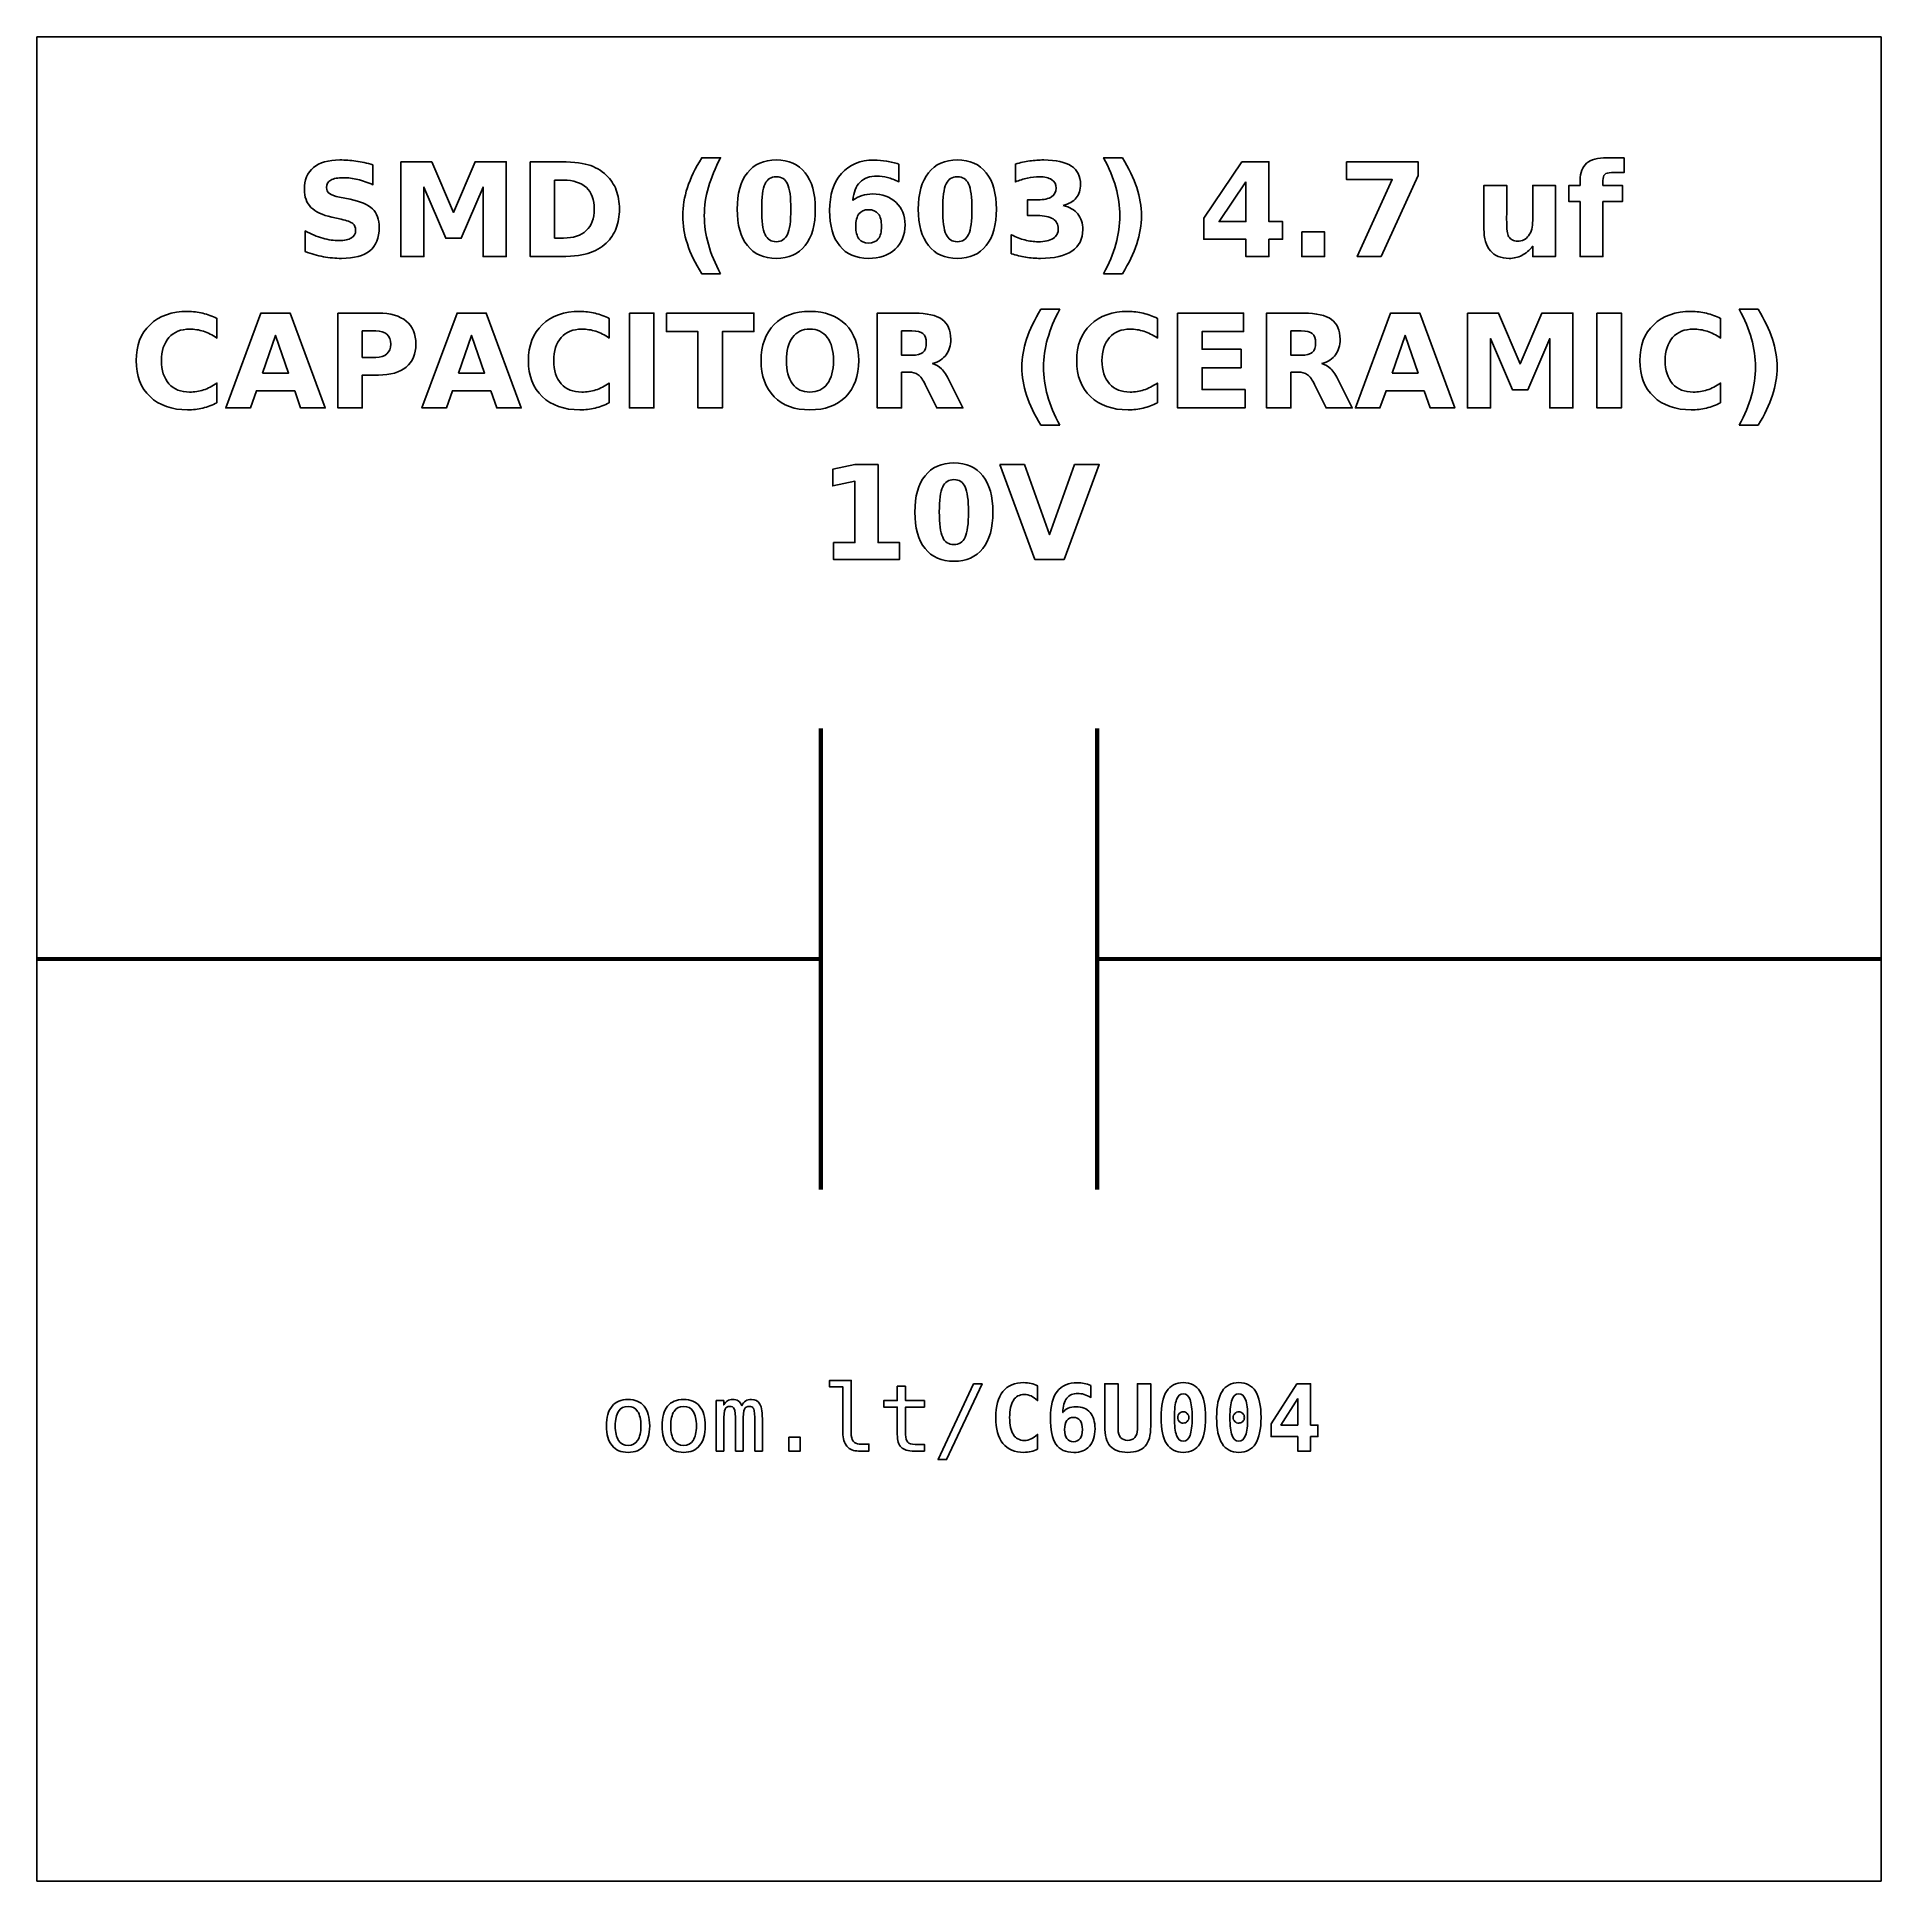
# Model space of a CAD drawing. Header units: centimetres. Extents: x -11.5 to -9.5, y -15.85 to -13.85.
import ezdxf

# ---------------------------------------------------------------- set-up
doc = ezdxf.new("R2010")
doc.units = ezdxf.units.CM
doc.header["$MEASUREMENT"] = 0
doc.layers.add('Layer 1', color=7, linetype='Continuous')

msp = doc.modelspace()

# ---------------------------------------------------------------- linework, layer by layer
at = {"layer": 'Layer 1', "color": 7}
msp.add_open_spline([(-11.5, -13.85), (-11.5, -13.85), (-9.5, -13.85), (-9.5, -13.85), (-9.5, -13.85), (-9.5, -13.85), (-9.5, -15.85), (-9.5, -15.85), (-9.5, -15.85), (-9.5, -15.85), (-11.5, -15.85), (-11.5, -15.85), (-11.5, -15.85), (-11.5, -15.85), (-11.5, -13.85), (-11.5, -13.85)], degree=3, knots=[0, 0, 0, 0, 0.25, 0.25, 0.25, 0.25, 0.5, 0.5, 0.5, 0.5, 0.75, 0.75, 0.75, 0.75, 1, 1, 1, 1], dxfattribs=at)
at = {"layer": 'Layer 1', "color": 250}
for points, knots in [([(-11.13551, -13.98859), (-11.13551, -13.98859), (-11.13551, -14.01034), (-11.13551, -14.01034), (-11.13551, -14.01034), (-11.14116, -14.00782), (-11.14668, -14.00592), (-11.15204, -14.00463), (-11.15204, -14.00463), (-11.15743, -14.00333), (-11.16251, -14.0027), (-11.16728, -14.0027), (-11.16728, -14.0027), (-11.17361, -14.0027), (-11.17831, -14.00357), (-11.18135, -14.00531), (-11.18135, -14.00531), (-11.18438, -14.00707), (-11.18589, -14.00978), (-11.18589, -14.01345), (-11.18589, -14.01345), (-11.18589, -14.0162), (-11.18488, -14.01836), (-11.18283, -14.01989), (-11.18283, -14.01989), (-11.18078, -14.02142), (-11.17707, -14.02276), (-11.17168, -14.02386), (-11.17168, -14.02386), (-11.17168, -14.02386), (-11.16039, -14.02612), (-11.16039, -14.02612), (-11.16039, -14.02612), (-11.14894, -14.02843), (-11.14083, -14.03191), (-11.13601, -14.03661), (-11.13601, -14.03661), (-11.13118, -14.04129), (-11.12876, -14.04795), (-11.12876, -14.05658), (-11.12876, -14.05658), (-11.12876, -14.06794), (-11.13212, -14.07638), (-11.13885, -14.08191), (-11.13885, -14.08191), (-11.14558, -14.08743), (-11.15585, -14.09021), (-11.16968, -14.09021), (-11.16968, -14.09021), (-11.17622, -14.09021), (-11.18276, -14.0896), (-11.18932, -14.08835), (-11.18932, -14.08835), (-11.19588, -14.0871), (-11.20247, -14.08527), (-11.20903, -14.08285), (-11.20903, -14.08285), (-11.20903, -14.08285), (-11.20903, -14.06046), (-11.20903, -14.06046), (-11.20903, -14.06046), (-11.20247, -14.06394), (-11.19612, -14.06657), (-11.18998, -14.06834), (-11.18998, -14.06834), (-11.18384, -14.0701), (-11.17794, -14.07099), (-11.17225, -14.07099), (-11.17225, -14.07099), (-11.16646, -14.07099), (-11.16202, -14.07003), (-11.15894, -14.0681), (-11.15894, -14.0681), (-11.15585, -14.06617), (-11.15433, -14.06342), (-11.15433, -14.05982), (-11.15433, -14.05982), (-11.15433, -14.05662), (-11.15536, -14.05413), (-11.15745, -14.05239), (-11.15745, -14.05239), (-11.15955, -14.05065), (-11.16371, -14.04908), (-11.16997, -14.04771), (-11.16997, -14.04771), (-11.16997, -14.04771), (-11.18024, -14.04543), (-11.18024, -14.04543), (-11.18024, -14.04543), (-11.19052, -14.04322), (-11.19805, -14.03972), (-11.2028, -14.03489), (-11.2028, -14.03489), (-11.20755, -14.03007), (-11.20992, -14.02356), (-11.20992, -14.0154), (-11.20992, -14.0154), (-11.20992, -14.00514), (-11.20661, -13.99726), (-11.2, -13.99176), (-11.2, -13.99176), (-11.19339, -13.98623), (-11.18389, -13.98348), (-11.17147, -13.98348), (-11.17147, -13.98348), (-11.16583, -13.98348), (-11.16002, -13.98391), (-11.15404, -13.98475), (-11.15404, -13.98475), (-11.14807, -13.9856), (-11.14189, -13.98687), (-11.13551, -13.98859)], [0, 0, 0, 0, 0.0357143, 0.0357143, 0.0357143, 0.0357143, 0.0714286, 0.0714286, 0.0714286, 0.0714286, 0.1071429, 0.1071429, 0.1071429, 0.1071429, 0.1428571, 0.1428571, 0.1428571, 0.1428571, 0.1785714, 0.1785714, 0.1785714, 0.1785714, 0.2142857, 0.2142857, 0.2142857, 0.2142857, 0.25, 0.25, 0.25, 0.25, 0.2857143, 0.2857143, 0.2857143, 0.2857143, 0.3214286, 0.3214286, 0.3214286, 0.3214286, 0.3571429, 0.3571429, 0.3571429, 0.3571429, 0.3928571, 0.3928571, 0.3928571, 0.3928571, 0.4285714, 0.4285714, 0.4285714, 0.4285714, 0.4642857, 0.4642857, 0.4642857, 0.4642857, 0.5, 0.5, 0.5, 0.5, 0.5357143, 0.5357143, 0.5357143, 0.5357143, 0.5714286, 0.5714286, 0.5714286, 0.5714286, 0.6071429, 0.6071429, 0.6071429, 0.6071429, 0.6428571, 0.6428571, 0.6428571, 0.6428571, 0.6785714, 0.6785714, 0.6785714, 0.6785714, 0.7142857, 0.7142857, 0.7142857, 0.7142857, 0.75, 0.75, 0.75, 0.75, 0.7857143, 0.7857143, 0.7857143, 0.7857143, 0.8214286, 0.8214286, 0.8214286, 0.8214286, 0.8571429, 0.8571429, 0.8571429, 0.8571429, 0.8928571, 0.8928571, 0.8928571, 0.8928571, 0.9285714, 0.9285714, 0.9285714, 0.9285714, 0.9642857, 0.9642857, 0.9642857, 0.9642857, 1, 1, 1, 1]), ([(-11.10548, -13.98534), (-11.10548, -13.98534), (-11.07173, -13.98534), (-11.07173, -13.98534), (-11.07173, -13.98534), (-11.07173, -13.98534), (-11.04828, -14.0404), (-11.04828, -14.0404), (-11.04828, -14.0404), (-11.04828, -14.0404), (-11.02472, -13.98534), (-11.02472, -13.98534), (-11.02472, -13.98534), (-11.02472, -13.98534), (-10.99104, -13.98534), (-10.99104, -13.98534), (-10.99104, -13.98534), (-10.99104, -13.98534), (-10.99104, -14.08821), (-10.99104, -14.08821), (-10.99104, -14.08821), (-10.99104, -14.08821), (-11.01611, -14.08821), (-11.01611, -14.08821), (-11.01611, -14.08821), (-11.01611, -14.08821), (-11.01611, -14.01297), (-11.01611, -14.01297), (-11.01611, -14.01297), (-11.01611, -14.01297), (-11.03982, -14.06843), (-11.03982, -14.06843), (-11.03982, -14.06843), (-11.03982, -14.06843), (-11.05663, -14.06843), (-11.05663, -14.06843), (-11.05663, -14.06843), (-11.05663, -14.06843), (-11.08034, -14.01297), (-11.08034, -14.01297), (-11.08034, -14.01297), (-11.08034, -14.01297), (-11.08034, -14.08821), (-11.08034, -14.08821), (-11.08034, -14.08821), (-11.08034, -14.08821), (-11.10548, -14.08821), (-11.10548, -14.08821), (-11.10548, -14.08821), (-11.10548, -14.08821), (-11.10548, -13.98534), (-11.10548, -13.98534)], [0, 0, 0, 0, 0.0769231, 0.0769231, 0.0769231, 0.0769231, 0.1538462, 0.1538462, 0.1538462, 0.1538462, 0.2307692, 0.2307692, 0.2307692, 0.2307692, 0.3076923, 0.3076923, 0.3076923, 0.3076923, 0.3846154, 0.3846154, 0.3846154, 0.3846154, 0.4615385, 0.4615385, 0.4615385, 0.4615385, 0.5384615, 0.5384615, 0.5384615, 0.5384615, 0.6153846, 0.6153846, 0.6153846, 0.6153846, 0.6923077, 0.6923077, 0.6923077, 0.6923077, 0.7692308, 0.7692308, 0.7692308, 0.7692308, 0.8461538, 0.8461538, 0.8461538, 0.8461538, 0.9230769, 0.9230769, 0.9230769, 0.9230769, 1, 1, 1, 1]), ([(-10.96505, -13.98534), (-10.96505, -13.98534), (-10.93706, -13.98534), (-10.93706, -13.98534), (-10.93706, -13.98534), (-10.92145, -13.98534), (-10.90983, -13.98645), (-10.90219, -13.98868), (-10.90219, -13.98868), (-10.89454, -13.99091), (-10.88798, -13.99468), (-10.8825, -14.00002), (-10.8825, -14.00002), (-10.87768, -14.00465), (-10.87411, -14.01001), (-10.87175, -14.01608), (-10.87175, -14.01608), (-10.86943, -14.02212), (-10.86825, -14.02899), (-10.86825, -14.03668), (-10.86825, -14.03668), (-10.86825, -14.04444), (-10.86943, -14.05136), (-10.87175, -14.05745), (-10.87175, -14.05745), (-10.87411, -14.06354), (-10.87768, -14.0689), (-10.8825, -14.07353), (-10.8825, -14.07353), (-10.88803, -14.07887), (-10.89464, -14.08264), (-10.90235, -14.08487), (-10.90235, -14.08487), (-10.91007, -14.0871), (-10.92164, -14.08821), (-10.93706, -14.08821), (-10.93706, -14.08821), (-10.93706, -14.08821), (-10.96505, -14.08821), (-10.96505, -14.08821), (-10.96505, -14.08821), (-10.96505, -14.08821), (-10.96505, -13.98534), (-10.96505, -13.98534)], [0, 0, 0, 0, 0.0909091, 0.0909091, 0.0909091, 0.0909091, 0.1818182, 0.1818182, 0.1818182, 0.1818182, 0.2727273, 0.2727273, 0.2727273, 0.2727273, 0.3636364, 0.3636364, 0.3636364, 0.3636364, 0.4545455, 0.4545455, 0.4545455, 0.4545455, 0.5454545, 0.5454545, 0.5454545, 0.5454545, 0.6363636, 0.6363636, 0.6363636, 0.6363636, 0.7272727, 0.7272727, 0.7272727, 0.7272727, 0.8181818, 0.8181818, 0.8181818, 0.8181818, 0.9090909, 0.9090909, 0.9090909, 0.9090909, 1, 1, 1, 1]), ([(-10.75856, -14.10681), (-10.75856, -14.10681), (-10.77902, -14.10681), (-10.77902, -14.10681), (-10.77902, -14.10681), (-10.78605, -14.09548), (-10.79125, -14.08468), (-10.79459, -14.07445), (-10.79459, -14.07445), (-10.79795, -14.06424), (-10.79962, -14.05411), (-10.79962, -14.04404), (-10.79962, -14.04404), (-10.79962, -14.03398), (-10.79793, -14.02379), (-10.79457, -14.01349), (-10.79457, -14.01349), (-10.79118, -14.00317), (-10.78601, -13.9924), (-10.77902, -13.98113), (-10.77902, -13.98113), (-10.77902, -13.98113), (-10.75856, -13.98113), (-10.75856, -13.98113), (-10.75856, -13.98113), (-10.76444, -13.99202), (-10.76884, -14.00267), (-10.77178, -14.01307), (-10.77178, -14.01307), (-10.77472, -14.02346), (-10.7762, -14.03374), (-10.7762, -14.0439), (-10.7762, -14.0439), (-10.7762, -14.05406), (-10.77474, -14.06434), (-10.77183, -14.07478), (-10.77183, -14.07478), (-10.76891, -14.0852), (-10.76449, -14.09588), (-10.75856, -14.10681)], [0, 0, 0, 0, 0.1, 0.1, 0.1, 0.1, 0.2, 0.2, 0.2, 0.2, 0.3, 0.3, 0.3, 0.3, 0.4, 0.4, 0.4, 0.4, 0.5, 0.5, 0.5, 0.5, 0.6, 0.6, 0.6, 0.6, 0.7, 0.7, 0.7, 0.7, 0.8, 0.8, 0.8, 0.8, 0.9, 0.9, 0.9, 0.9, 1, 1, 1, 1]), ([(-10.65583, -14.03687), (-10.65583, -14.05392), (-10.6595, -14.06707), (-10.66686, -14.07633), (-10.66686, -14.07633), (-10.6742, -14.08558), (-10.68464, -14.09021), (-10.69814, -14.09021), (-10.69814, -14.09021), (-10.71169, -14.09021), (-10.72215, -14.08558), (-10.72949, -14.07633), (-10.72949, -14.07633), (-10.73685, -14.06707), (-10.74052, -14.05392), (-10.74052, -14.03687), (-10.74052, -14.03687), (-10.74052, -14.0198), (-10.73685, -14.00662), (-10.72949, -13.99736), (-10.72949, -13.99736), (-10.72215, -13.98812), (-10.71169, -13.98348), (-10.69814, -13.98348), (-10.69814, -13.98348), (-10.68464, -13.98348), (-10.6742, -13.98812), (-10.66686, -13.99736), (-10.66686, -13.99736), (-10.6595, -14.00662), (-10.65583, -14.0198), (-10.65583, -14.03687)], [0, 0, 0, 0, 0.125, 0.125, 0.125, 0.125, 0.25, 0.25, 0.25, 0.25, 0.375, 0.375, 0.375, 0.375, 0.5, 0.5, 0.5, 0.5, 0.625, 0.625, 0.625, 0.625, 0.75, 0.75, 0.75, 0.75, 0.875, 0.875, 0.875, 0.875, 1, 1, 1, 1]), ([(-10.56524, -13.98802), (-10.56524, -13.98802), (-10.56524, -14.00705), (-10.56524, -14.00705), (-10.56524, -14.00705), (-10.56961, -14.00498), (-10.5737, -14.00345), (-10.57756, -14.00246), (-10.57756, -14.00246), (-10.58142, -14.00147), (-10.5852, -14.00098), (-10.58887, -14.00098), (-10.58887, -14.00098), (-10.59678, -14.00098), (-10.60291, -14.00317), (-10.60733, -14.00757), (-10.60733, -14.00757), (-10.61173, -14.01194), (-10.61432, -14.01845), (-10.61505, -14.02709), (-10.61505, -14.02709), (-10.61202, -14.02485), (-10.60872, -14.02316), (-10.60519, -14.02203), (-10.60519, -14.02203), (-10.60167, -14.0209), (-10.59781, -14.02034), (-10.59362, -14.02034), (-10.59362, -14.02034), (-10.58311, -14.02034), (-10.57462, -14.02342), (-10.56818, -14.02958), (-10.56818, -14.02958), (-10.56171, -14.03572), (-10.55849, -14.04378), (-10.55849, -14.05376), (-10.55849, -14.05376), (-10.55849, -14.06479), (-10.56209, -14.07361), (-10.56931, -14.08026), (-10.56931, -14.08026), (-10.5765, -14.08689), (-10.58619, -14.09021), (-10.5983, -14.09021), (-10.5983, -14.09021), (-10.61166, -14.09021), (-10.62201, -14.08569), (-10.62935, -14.07666), (-10.62935, -14.07666), (-10.63666, -14.06765), (-10.64033, -14.05484), (-10.64033, -14.03826), (-10.64033, -14.03826), (-10.64033, -14.02128), (-10.63605, -14.00792), (-10.62749, -13.99821), (-10.62749, -13.99821), (-10.61891, -13.98849), (-10.60717, -13.98362), (-10.59224, -13.98362), (-10.59224, -13.98362), (-10.58751, -13.98362), (-10.58292, -13.984), (-10.57845, -13.98473), (-10.57845, -13.98473), (-10.57401, -13.98546), (-10.56961, -13.98656), (-10.56524, -13.98802)], [0, 0, 0, 0, 0.0588235, 0.0588235, 0.0588235, 0.0588235, 0.1176471, 0.1176471, 0.1176471, 0.1176471, 0.1764706, 0.1764706, 0.1764706, 0.1764706, 0.2352941, 0.2352941, 0.2352941, 0.2352941, 0.2941176, 0.2941176, 0.2941176, 0.2941176, 0.3529412, 0.3529412, 0.3529412, 0.3529412, 0.4117647, 0.4117647, 0.4117647, 0.4117647, 0.4705882, 0.4705882, 0.4705882, 0.4705882, 0.5294118, 0.5294118, 0.5294118, 0.5294118, 0.5882353, 0.5882353, 0.5882353, 0.5882353, 0.6470588, 0.6470588, 0.6470588, 0.6470588, 0.7058824, 0.7058824, 0.7058824, 0.7058824, 0.7647059, 0.7647059, 0.7647059, 0.7647059, 0.8235294, 0.8235294, 0.8235294, 0.8235294, 0.8823529, 0.8823529, 0.8823529, 0.8823529, 0.9411765, 0.9411765, 0.9411765, 0.9411765, 1, 1, 1, 1]), ([(-10.45945, -14.03687), (-10.45945, -14.05392), (-10.46312, -14.06707), (-10.47048, -14.07633), (-10.47048, -14.07633), (-10.47782, -14.08558), (-10.48826, -14.09021), (-10.50176, -14.09021), (-10.50176, -14.09021), (-10.51531, -14.09021), (-10.52577, -14.08558), (-10.53311, -14.07633), (-10.53311, -14.07633), (-10.54047, -14.06707), (-10.54414, -14.05392), (-10.54414, -14.03687), (-10.54414, -14.03687), (-10.54414, -14.0198), (-10.54047, -14.00662), (-10.53311, -13.99736), (-10.53311, -13.99736), (-10.52577, -13.98812), (-10.51531, -13.98348), (-10.50176, -13.98348), (-10.50176, -13.98348), (-10.48826, -13.98348), (-10.47782, -13.98812), (-10.47048, -13.99736), (-10.47048, -13.99736), (-10.46312, -14.00662), (-10.45945, -14.0198), (-10.45945, -14.03687)], [0, 0, 0, 0, 0.125, 0.125, 0.125, 0.125, 0.25, 0.25, 0.25, 0.25, 0.375, 0.375, 0.375, 0.375, 0.5, 0.5, 0.5, 0.5, 0.625, 0.625, 0.625, 0.625, 0.75, 0.75, 0.75, 0.75, 0.875, 0.875, 0.875, 0.875, 1, 1, 1, 1]), ([(-10.38697, -14.03273), (-10.38005, -14.03452), (-10.37476, -14.03765), (-10.37116, -14.04207), (-10.37116, -14.04207), (-10.36756, -14.04651), (-10.36575, -14.05213), (-10.36575, -14.05898), (-10.36575, -14.05898), (-10.36575, -14.06918), (-10.36966, -14.07694), (-10.37746, -14.08226), (-10.37746, -14.08226), (-10.38527, -14.08755), (-10.39666, -14.09021), (-10.41164, -14.09021), (-10.41164, -14.09021), (-10.41693, -14.09021), (-10.42222, -14.08979), (-10.42754, -14.08894), (-10.42754, -14.08894), (-10.43283, -14.08809), (-10.43807, -14.0868), (-10.44327, -14.08511), (-10.44327, -14.08511), (-10.44327, -14.08511), (-10.44327, -14.06464), (-10.44327, -14.06464), (-10.44327, -14.06464), (-10.43831, -14.06711), (-10.43339, -14.069), (-10.4285, -14.07027), (-10.4285, -14.07027), (-10.42361, -14.07151), (-10.41879, -14.07215), (-10.41406, -14.07215), (-10.41406, -14.07215), (-10.40703, -14.07215), (-10.40164, -14.07092), (-10.3979, -14.0685), (-10.3979, -14.0685), (-10.39416, -14.06606), (-10.39228, -14.06258), (-10.39228, -14.05801), (-10.39228, -14.05801), (-10.39228, -14.05333), (-10.39421, -14.04978), (-10.39804, -14.04738), (-10.39804, -14.04738), (-10.40188, -14.04496), (-10.40754, -14.04376), (-10.41502, -14.04376), (-10.41502, -14.04376), (-10.41502, -14.04376), (-10.42563, -14.04376), (-10.42563, -14.04376), (-10.42563, -14.04376), (-10.42563, -14.04376), (-10.42563, -14.02666), (-10.42563, -14.02666), (-10.42563, -14.02666), (-10.42563, -14.02666), (-10.41448, -14.02666), (-10.41448, -14.02666), (-10.41448, -14.02666), (-10.4078, -14.02666), (-10.40286, -14.02563), (-10.3996, -14.02353), (-10.3996, -14.02353), (-10.39633, -14.02144), (-10.3947, -14.01827), (-10.3947, -14.01401), (-10.3947, -14.01401), (-10.3947, -14.01006), (-10.39628, -14.007), (-10.39945, -14.00486), (-10.39945, -14.00486), (-10.40263, -14.0027), (-10.4071, -14.00162), (-10.41288, -14.00162), (-10.41288, -14.00162), (-10.41716, -14.00162), (-10.42147, -14.00209), (-10.42584, -14.00305), (-10.42584, -14.00305), (-10.43019, -14.00401), (-10.43452, -14.00545), (-10.43885, -14.00733), (-10.43885, -14.00733), (-10.43885, -14.00733), (-10.43885, -13.9879), (-10.43885, -13.9879), (-10.43885, -13.9879), (-10.4336, -13.98642), (-10.42843, -13.98532), (-10.42328, -13.98459), (-10.42328, -13.98459), (-10.41813, -13.98386), (-10.4131, -13.98348), (-10.40813, -13.98348), (-10.40813, -13.98348), (-10.39477, -13.98348), (-10.38476, -13.98567), (-10.37812, -13.99007), (-10.37812, -13.99007), (-10.37149, -13.99444), (-10.36818, -14.00105), (-10.36818, -14.00987), (-10.36818, -14.00987), (-10.36818, -14.01587), (-10.36975, -14.02081), (-10.37293, -14.02464), (-10.37293, -14.02464), (-10.3761, -14.02847), (-10.38078, -14.03118), (-10.38697, -14.03273)], [0, 0, 0, 0, 0.0344828, 0.0344828, 0.0344828, 0.0344828, 0.0689655, 0.0689655, 0.0689655, 0.0689655, 0.1034483, 0.1034483, 0.1034483, 0.1034483, 0.137931, 0.137931, 0.137931, 0.137931, 0.1724138, 0.1724138, 0.1724138, 0.1724138, 0.2068966, 0.2068966, 0.2068966, 0.2068966, 0.2413793, 0.2413793, 0.2413793, 0.2413793, 0.2758621, 0.2758621, 0.2758621, 0.2758621, 0.3103448, 0.3103448, 0.3103448, 0.3103448, 0.3448276, 0.3448276, 0.3448276, 0.3448276, 0.3793103, 0.3793103, 0.3793103, 0.3793103, 0.4137931, 0.4137931, 0.4137931, 0.4137931, 0.4482759, 0.4482759, 0.4482759, 0.4482759, 0.4827586, 0.4827586, 0.4827586, 0.4827586, 0.5172414, 0.5172414, 0.5172414, 0.5172414, 0.5517241, 0.5517241, 0.5517241, 0.5517241, 0.5862069, 0.5862069, 0.5862069, 0.5862069, 0.6206897, 0.6206897, 0.6206897, 0.6206897, 0.6551724, 0.6551724, 0.6551724, 0.6551724, 0.6896552, 0.6896552, 0.6896552, 0.6896552, 0.7241379, 0.7241379, 0.7241379, 0.7241379, 0.7586207, 0.7586207, 0.7586207, 0.7586207, 0.7931034, 0.7931034, 0.7931034, 0.7931034, 0.8275862, 0.8275862, 0.8275862, 0.8275862, 0.862069, 0.862069, 0.862069, 0.862069, 0.8965517, 0.8965517, 0.8965517, 0.8965517, 0.9310345, 0.9310345, 0.9310345, 0.9310345, 0.9655172, 0.9655172, 0.9655172, 0.9655172, 1, 1, 1, 1]), ([(-10.34322, -14.10681), (-10.33734, -14.09588), (-10.33292, -14.0852), (-10.32998, -14.07478), (-10.32998, -14.07478), (-10.32704, -14.06434), (-10.32558, -14.05406), (-10.32558, -14.0439), (-10.32558, -14.0439), (-10.32558, -14.03374), (-10.32704, -14.02346), (-10.32998, -14.01307), (-10.32998, -14.01307), (-10.33292, -14.00267), (-10.33734, -13.99202), (-10.34322, -13.98113), (-10.34322, -13.98113), (-10.34322, -13.98113), (-10.32276, -13.98113), (-10.32276, -13.98113), (-10.32276, -13.98113), (-10.31578, -13.9924), (-10.3106, -14.00317), (-10.30721, -14.01349), (-10.30721, -14.01349), (-10.30385, -14.02379), (-10.30216, -14.03398), (-10.30216, -14.04404), (-10.30216, -14.04404), (-10.30216, -14.05411), (-10.30383, -14.06424), (-10.30719, -14.07445), (-10.30719, -14.07445), (-10.31053, -14.08468), (-10.31573, -14.09548), (-10.32276, -14.10681), (-10.32276, -14.10681), (-10.32276, -14.10681), (-10.34322, -14.10681), (-10.34322, -14.10681)], [0, 0, 0, 0, 0.1, 0.1, 0.1, 0.1, 0.2, 0.2, 0.2, 0.2, 0.3, 0.3, 0.3, 0.3, 0.4, 0.4, 0.4, 0.4, 0.5, 0.5, 0.5, 0.5, 0.6, 0.6, 0.6, 0.6, 0.7, 0.7, 0.7, 0.7, 0.8, 0.8, 0.8, 0.8, 0.9, 0.9, 0.9, 0.9, 1, 1, 1, 1]), ([(-10.19334, -13.98534), (-10.19334, -13.98534), (-10.16384, -13.98534), (-10.16384, -13.98534), (-10.16384, -13.98534), (-10.16384, -13.98534), (-10.16384, -14.05025), (-10.16384, -14.05025), (-10.16384, -14.05025), (-10.16384, -14.05025), (-10.14917, -14.05025), (-10.14917, -14.05025), (-10.14917, -14.05025), (-10.14917, -14.05025), (-10.14917, -14.06947), (-10.14917, -14.06947), (-10.14917, -14.06947), (-10.14917, -14.06947), (-10.16384, -14.06947), (-10.16384, -14.06947), (-10.16384, -14.06947), (-10.16384, -14.06947), (-10.16384, -14.08821), (-10.16384, -14.08821), (-10.16384, -14.08821), (-10.16384, -14.08821), (-10.18891, -14.08821), (-10.18891, -14.08821), (-10.18891, -14.08821), (-10.18891, -14.08821), (-10.18891, -14.06947), (-10.18891, -14.06947), (-10.18891, -14.06947), (-10.18891, -14.06947), (-10.23454, -14.06947), (-10.23454, -14.06947), (-10.23454, -14.06947), (-10.23454, -14.06947), (-10.23454, -14.04672), (-10.23454, -14.04672), (-10.23454, -14.04672), (-10.23454, -14.04672), (-10.19334, -13.98534), (-10.19334, -13.98534)], [0, 0, 0, 0, 0.0909091, 0.0909091, 0.0909091, 0.0909091, 0.1818182, 0.1818182, 0.1818182, 0.1818182, 0.2727273, 0.2727273, 0.2727273, 0.2727273, 0.3636364, 0.3636364, 0.3636364, 0.3636364, 0.4545455, 0.4545455, 0.4545455, 0.4545455, 0.5454545, 0.5454545, 0.5454545, 0.5454545, 0.6363636, 0.6363636, 0.6363636, 0.6363636, 0.7272727, 0.7272727, 0.7272727, 0.7272727, 0.8181818, 0.8181818, 0.8181818, 0.8181818, 0.9090909, 0.9090909, 0.9090909, 0.9090909, 1, 1, 1, 1]), ([(-10.07967, -13.98534), (-10.07967, -13.98534), (-10.00215, -13.98534), (-10.00215, -13.98534), (-10.00215, -13.98534), (-10.00215, -13.98534), (-10.00215, -14.0003), (-10.00215, -14.0003), (-10.00215, -14.0003), (-10.00215, -14.0003), (-10.04225, -14.08821), (-10.04225, -14.08821), (-10.04225, -14.08821), (-10.04225, -14.08821), (-10.0681, -14.08821), (-10.0681, -14.08821), (-10.0681, -14.08821), (-10.0681, -14.08821), (-10.03012, -14.00484), (-10.03012, -14.00484), (-10.03012, -14.00484), (-10.03012, -14.00484), (-10.07967, -14.00484), (-10.07967, -14.00484), (-10.07967, -14.00484), (-10.07967, -14.00484), (-10.07967, -13.98534), (-10.07967, -13.98534)], [0, 0, 0, 0, 0.1428571, 0.1428571, 0.1428571, 0.1428571, 0.2857143, 0.2857143, 0.2857143, 0.2857143, 0.4285714, 0.4285714, 0.4285714, 0.4285714, 0.5714286, 0.5714286, 0.5714286, 0.5714286, 0.7142857, 0.7142857, 0.7142857, 0.7142857, 0.8571429, 0.8571429, 0.8571429, 0.8571429, 1, 1, 1, 1]), ([(-9.77868, -13.98099), (-9.77868, -13.98099), (-9.77868, -13.99717), (-9.77868, -13.99717), (-9.77868, -13.99717), (-9.77868, -13.99717), (-9.79234, -13.99717), (-9.79234, -13.99717), (-9.79234, -13.99717), (-9.79582, -13.99717), (-9.79827, -13.99781), (-9.79963, -13.99908), (-9.79963, -13.99908), (-9.80102, -14.00035), (-9.8017, -14.00253), (-9.8017, -14.00566), (-9.8017, -14.00566), (-9.8017, -14.00566), (-9.8017, -14.01105), (-9.8017, -14.01105), (-9.8017, -14.01105), (-9.8017, -14.01105), (-9.78063, -14.01105), (-9.78063, -14.01105), (-9.78063, -14.01105), (-9.78063, -14.01105), (-9.78063, -14.02869), (-9.78063, -14.02869), (-9.78063, -14.02869), (-9.78063, -14.02869), (-9.8017, -14.02869), (-9.8017, -14.02869), (-9.8017, -14.02869), (-9.8017, -14.02869), (-9.8017, -14.08821), (-9.8017, -14.08821), (-9.8017, -14.08821), (-9.8017, -14.08821), (-9.82637, -14.08821), (-9.82637, -14.08821), (-9.82637, -14.08821), (-9.82637, -14.08821), (-9.82637, -14.02869), (-9.82637, -14.02869), (-9.82637, -14.02869), (-9.82637, -14.02869), (-9.83863, -14.02869), (-9.83863, -14.02869), (-9.83863, -14.02869), (-9.83863, -14.02869), (-9.83863, -14.01105), (-9.83863, -14.01105), (-9.83863, -14.01105), (-9.83863, -14.01105), (-9.82637, -14.01105), (-9.82637, -14.01105), (-9.82637, -14.01105), (-9.82637, -14.01105), (-9.82637, -14.00566), (-9.82637, -14.00566), (-9.82637, -14.00566), (-9.82637, -13.99726), (-9.82402, -13.99103), (-9.81934, -13.98701), (-9.81934, -13.98701), (-9.81466, -13.98299), (-9.80739, -13.98099), (-9.79756, -13.98099), (-9.79756, -13.98099), (-9.79756, -13.98099), (-9.77868, -13.98099), (-9.77868, -13.98099)], [0, 0, 0, 0, 0.0555556, 0.0555556, 0.0555556, 0.0555556, 0.1111111, 0.1111111, 0.1111111, 0.1111111, 0.1666667, 0.1666667, 0.1666667, 0.1666667, 0.2222222, 0.2222222, 0.2222222, 0.2222222, 0.2777778, 0.2777778, 0.2777778, 0.2777778, 0.3333333, 0.3333333, 0.3333333, 0.3333333, 0.3888889, 0.3888889, 0.3888889, 0.3888889, 0.4444444, 0.4444444, 0.4444444, 0.4444444, 0.5, 0.5, 0.5, 0.5, 0.5555556, 0.5555556, 0.5555556, 0.5555556, 0.6111111, 0.6111111, 0.6111111, 0.6111111, 0.6666667, 0.6666667, 0.6666667, 0.6666667, 0.7222222, 0.7222222, 0.7222222, 0.7222222, 0.7777778, 0.7777778, 0.7777778, 0.7777778, 0.8333333, 0.8333333, 0.8333333, 0.8333333, 0.8888889, 0.8888889, 0.8888889, 0.8888889, 0.9444444, 0.9444444, 0.9444444, 0.9444444, 1, 1, 1, 1]), ([(-10.93852, -14.0054), (-10.93852, -14.0054), (-10.93852, -14.06815), (-10.93852, -14.06815), (-10.93852, -14.06815), (-10.93852, -14.06815), (-10.92902, -14.06815), (-10.92902, -14.06815), (-10.92902, -14.06815), (-10.91818, -14.06815), (-10.9099, -14.06547), (-10.90419, -14.06008), (-10.90419, -14.06008), (-10.89847, -14.05472), (-10.8956, -14.04691), (-10.8956, -14.03668), (-10.8956, -14.03668), (-10.8956, -14.02647), (-10.89845, -14.01871), (-10.90414, -14.0134), (-10.90414, -14.0134), (-10.90983, -14.00806), (-10.91813, -14.0054), (-10.92902, -14.0054), (-10.92902, -14.0054), (-10.92902, -14.0054), (-10.93852, -14.0054), (-10.93852, -14.0054)], [0, 0, 0, 0, 0.1428571, 0.1428571, 0.1428571, 0.1428571, 0.2857143, 0.2857143, 0.2857143, 0.2857143, 0.4285714, 0.4285714, 0.4285714, 0.4285714, 0.5714286, 0.5714286, 0.5714286, 0.5714286, 0.7142857, 0.7142857, 0.7142857, 0.7142857, 0.8571429, 0.8571429, 0.8571429, 0.8571429, 1, 1, 1, 1]), ([(-10.68236, -14.03668), (-10.68236, -14.02382), (-10.68356, -14.01476), (-10.68598, -14.00949), (-10.68598, -14.00949), (-10.68838, -14.00425), (-10.69245, -14.00162), (-10.69814, -14.00162), (-10.69814, -14.00162), (-10.70383, -14.00162), (-10.7079, -14.00425), (-10.71035, -14.00949), (-10.71035, -14.00949), (-10.71277, -14.01476), (-10.71399, -14.02382), (-10.71399, -14.03668), (-10.71399, -14.03668), (-10.71399, -14.04966), (-10.71277, -14.05884), (-10.71035, -14.06415), (-10.71035, -14.06415), (-10.7079, -14.06949), (-10.70383, -14.07215), (-10.69814, -14.07215), (-10.69814, -14.07215), (-10.6925, -14.07215), (-10.68845, -14.06949), (-10.686, -14.06415), (-10.686, -14.06415), (-10.68358, -14.05884), (-10.68236, -14.04966), (-10.68236, -14.03668)], [0, 0, 0, 0, 0.125, 0.125, 0.125, 0.125, 0.25, 0.25, 0.25, 0.25, 0.375, 0.375, 0.375, 0.375, 0.5, 0.5, 0.5, 0.5, 0.625, 0.625, 0.625, 0.625, 0.75, 0.75, 0.75, 0.75, 0.875, 0.875, 0.875, 0.875, 1, 1, 1, 1]), ([(-10.48598, -14.03668), (-10.48598, -14.02382), (-10.48718, -14.01476), (-10.4896, -14.00949), (-10.4896, -14.00949), (-10.492, -14.00425), (-10.49607, -14.00162), (-10.50176, -14.00162), (-10.50176, -14.00162), (-10.50745, -14.00162), (-10.51152, -14.00425), (-10.51397, -14.00949), (-10.51397, -14.00949), (-10.51639, -14.01476), (-10.51761, -14.02382), (-10.51761, -14.03668), (-10.51761, -14.03668), (-10.51761, -14.04966), (-10.51639, -14.05884), (-10.51397, -14.06415), (-10.51397, -14.06415), (-10.51152, -14.06949), (-10.50745, -14.07215), (-10.50176, -14.07215), (-10.50176, -14.07215), (-10.49612, -14.07215), (-10.49207, -14.06949), (-10.48962, -14.06415), (-10.48962, -14.06415), (-10.4872, -14.05884), (-10.48598, -14.04966), (-10.48598, -14.03668)], [0, 0, 0, 0, 0.125, 0.125, 0.125, 0.125, 0.25, 0.25, 0.25, 0.25, 0.375, 0.375, 0.375, 0.375, 0.5, 0.5, 0.5, 0.5, 0.625, 0.625, 0.625, 0.625, 0.75, 0.75, 0.75, 0.75, 0.875, 0.875, 0.875, 0.875, 1, 1, 1, 1]), ([(-10.18891, -14.00719), (-10.18891, -14.00719), (-10.21801, -14.05025), (-10.21801, -14.05025), (-10.21801, -14.05025), (-10.21801, -14.05025), (-10.18891, -14.05025), (-10.18891, -14.05025), (-10.18891, -14.05025), (-10.18891, -14.05025), (-10.18891, -14.00719), (-10.18891, -14.00719)], [0, 0, 0, 0, 0.3333333, 0.3333333, 0.3333333, 0.3333333, 0.6666667, 0.6666667, 0.6666667, 0.6666667, 1, 1, 1, 1]), ([(-9.93075, -14.05818), (-9.93075, -14.05818), (-9.93075, -14.01105), (-9.93075, -14.01105), (-9.93075, -14.01105), (-9.93075, -14.01105), (-9.90594, -14.01105), (-9.90594, -14.01105), (-9.90594, -14.01105), (-9.90594, -14.01105), (-9.90594, -14.01876), (-9.90594, -14.01876), (-9.90594, -14.01876), (-9.90594, -14.02295), (-9.90596, -14.02819), (-9.90601, -14.03449), (-9.90601, -14.03449), (-9.90606, -14.04082), (-9.90608, -14.04503), (-9.90608, -14.04715), (-9.90608, -14.04715), (-9.90608, -14.05336), (-9.90591, -14.05782), (-9.90559, -14.06055), (-9.90559, -14.06055), (-9.90528, -14.06328), (-9.90472, -14.06526), (-9.90394, -14.0665), (-9.90394, -14.0665), (-9.90293, -14.06813), (-9.90161, -14.06935), (-9.89999, -14.07022), (-9.89999, -14.07022), (-9.89834, -14.07109), (-9.89648, -14.07154), (-9.89437, -14.07154), (-9.89437, -14.07154), (-9.88922, -14.07154), (-9.88517, -14.06956), (-9.88223, -14.06561), (-9.88223, -14.06561), (-9.87929, -14.06166), (-9.87783, -14.05618), (-9.87783, -14.04915), (-9.87783, -14.04915), (-9.87783, -14.04915), (-9.87783, -14.01105), (-9.87783, -14.01105), (-9.87783, -14.01105), (-9.87783, -14.01105), (-9.85316, -14.01105), (-9.85316, -14.01105), (-9.85316, -14.01105), (-9.85316, -14.01105), (-9.85316, -14.08821), (-9.85316, -14.08821), (-9.85316, -14.08821), (-9.85316, -14.08821), (-9.87783, -14.08821), (-9.87783, -14.08821), (-9.87783, -14.08821), (-9.87783, -14.08821), (-9.87783, -14.07704), (-9.87783, -14.07704), (-9.87783, -14.07704), (-9.88155, -14.08155), (-9.8855, -14.08487), (-9.88964, -14.08701), (-9.88964, -14.08701), (-9.8938, -14.08915), (-9.89839, -14.09021), (-9.9034, -14.09021), (-9.9034, -14.09021), (-9.91231, -14.09021), (-9.91908, -14.08748), (-9.92376, -14.082), (-9.92376, -14.082), (-9.92842, -14.07654), (-9.93075, -14.0686), (-9.93075, -14.05818)], [0, 0, 0, 0, 0.05, 0.05, 0.05, 0.05, 0.1, 0.1, 0.1, 0.1, 0.15, 0.15, 0.15, 0.15, 0.2, 0.2, 0.2, 0.2, 0.25, 0.25, 0.25, 0.25, 0.3, 0.3, 0.3, 0.3, 0.35, 0.35, 0.35, 0.35, 0.4, 0.4, 0.4, 0.4, 0.45, 0.45, 0.45, 0.45, 0.5, 0.5, 0.5, 0.5, 0.55, 0.55, 0.55, 0.55, 0.6, 0.6, 0.6, 0.6, 0.65, 0.65, 0.65, 0.65, 0.7, 0.7, 0.7, 0.7, 0.75, 0.75, 0.75, 0.75, 0.8, 0.8, 0.8, 0.8, 0.85, 0.85, 0.85, 0.85, 0.9, 0.9, 0.9, 0.9, 0.95, 0.95, 0.95, 0.95, 1, 1, 1, 1]), ([(-10.59802, -14.03743), (-10.60268, -14.03743), (-10.60616, -14.03894), (-10.60846, -14.04195), (-10.60846, -14.04195), (-10.61079, -14.04496), (-10.61194, -14.04948), (-10.61194, -14.05547), (-10.61194, -14.05547), (-10.61194, -14.06149), (-10.61079, -14.06601), (-10.60846, -14.06902), (-10.60846, -14.06902), (-10.60616, -14.07203), (-10.60268, -14.07353), (-10.59802, -14.07353), (-10.59802, -14.07353), (-10.59334, -14.07353), (-10.58984, -14.07203), (-10.58753, -14.06902), (-10.58753, -14.06902), (-10.5852, -14.06601), (-10.58405, -14.06149), (-10.58405, -14.05547), (-10.58405, -14.05547), (-10.58405, -14.04948), (-10.5852, -14.04496), (-10.58753, -14.04195), (-10.58753, -14.04195), (-10.58984, -14.03894), (-10.59334, -14.03743), (-10.59802, -14.03743)], [0, 0, 0, 0, 0.125, 0.125, 0.125, 0.125, 0.25, 0.25, 0.25, 0.25, 0.375, 0.375, 0.375, 0.375, 0.5, 0.5, 0.5, 0.5, 0.625, 0.625, 0.625, 0.625, 0.75, 0.75, 0.75, 0.75, 0.875, 0.875, 0.875, 0.875, 1, 1, 1, 1]), ([(-10.12831, -14.06154), (-10.12831, -14.06154), (-10.10349, -14.06154), (-10.10349, -14.06154), (-10.10349, -14.06154), (-10.10349, -14.06154), (-10.10349, -14.08821), (-10.10349, -14.08821), (-10.10349, -14.08821), (-10.10349, -14.08821), (-10.12831, -14.08821), (-10.12831, -14.08821), (-10.12831, -14.08821), (-10.12831, -14.08821), (-10.12831, -14.06154), (-10.12831, -14.06154)], [0, 0, 0, 0, 0.25, 0.25, 0.25, 0.25, 0.5, 0.5, 0.5, 0.5, 0.75, 0.75, 0.75, 0.75, 1, 1, 1, 1]), ([(-11.30482, -14.24682), (-11.30968, -14.24933), (-11.31476, -14.25124), (-11.32006, -14.25253), (-11.32006, -14.25253), (-11.32532, -14.25382), (-11.33085, -14.25446), (-11.33659, -14.25446), (-11.33659, -14.25446), (-11.35371, -14.25446), (-11.36728, -14.24966), (-11.3773, -14.24009), (-11.3773, -14.24009), (-11.38732, -14.23052), (-11.39233, -14.21754), (-11.39233, -14.20112), (-11.39233, -14.20112), (-11.39233, -14.18468), (-11.38732, -14.17167), (-11.3773, -14.1621), (-11.3773, -14.1621), (-11.36728, -14.15253), (-11.35371, -14.14773), (-11.33659, -14.14773), (-11.33659, -14.14773), (-11.33085, -14.14773), (-11.32532, -14.14837), (-11.32006, -14.14966), (-11.32006, -14.14966), (-11.31476, -14.15095), (-11.30968, -14.15286), (-11.30482, -14.15538), (-11.30482, -14.15538), (-11.30482, -14.15538), (-11.30482, -14.17666), (-11.30482, -14.17666), (-11.30482, -14.17666), (-11.30973, -14.1733), (-11.31458, -14.17085), (-11.31935, -14.1693), (-11.31935, -14.1693), (-11.32412, -14.16772), (-11.32916, -14.16695), (-11.33445, -14.16695), (-11.33445, -14.16695), (-11.3439, -14.16695), (-11.35136, -14.16998), (-11.35677, -14.17605), (-11.35677, -14.17605), (-11.3622, -14.18212), (-11.36491, -14.19047), (-11.36491, -14.20112), (-11.36491, -14.20112), (-11.36491, -14.21175), (-11.3622, -14.22008), (-11.35677, -14.22614), (-11.35677, -14.22614), (-11.35136, -14.23221), (-11.3439, -14.23524), (-11.33445, -14.23524), (-11.33445, -14.23524), (-11.32916, -14.23524), (-11.32412, -14.23447), (-11.31935, -14.23289), (-11.31935, -14.23289), (-11.31458, -14.23134), (-11.30973, -14.22889), (-11.30482, -14.22553), (-11.30482, -14.22553), (-11.30482, -14.22553), (-11.30482, -14.24682), (-11.30482, -14.24682)], [0, 0, 0, 0, 0.0555556, 0.0555556, 0.0555556, 0.0555556, 0.1111111, 0.1111111, 0.1111111, 0.1111111, 0.1666667, 0.1666667, 0.1666667, 0.1666667, 0.2222222, 0.2222222, 0.2222222, 0.2222222, 0.2777778, 0.2777778, 0.2777778, 0.2777778, 0.3333333, 0.3333333, 0.3333333, 0.3333333, 0.3888889, 0.3888889, 0.3888889, 0.3888889, 0.4444444, 0.4444444, 0.4444444, 0.4444444, 0.5, 0.5, 0.5, 0.5, 0.5555556, 0.5555556, 0.5555556, 0.5555556, 0.6111111, 0.6111111, 0.6111111, 0.6111111, 0.6666667, 0.6666667, 0.6666667, 0.6666667, 0.7222222, 0.7222222, 0.7222222, 0.7222222, 0.7777778, 0.7777778, 0.7777778, 0.7777778, 0.8333333, 0.8333333, 0.8333333, 0.8333333, 0.8888889, 0.8888889, 0.8888889, 0.8888889, 0.9444444, 0.9444444, 0.9444444, 0.9444444, 1, 1, 1, 1]), ([(-11.22043, -14.23374), (-11.22043, -14.23374), (-11.26192, -14.23374), (-11.26192, -14.23374), (-11.26192, -14.23374), (-11.26192, -14.23374), (-11.26846, -14.25246), (-11.26846, -14.25246), (-11.26846, -14.25246), (-11.26846, -14.25246), (-11.29513, -14.25246), (-11.29513, -14.25246), (-11.29513, -14.25246), (-11.29513, -14.25246), (-11.25703, -14.14959), (-11.25703, -14.14959), (-11.25703, -14.14959), (-11.25703, -14.14959), (-11.2254, -14.14959), (-11.2254, -14.14959), (-11.2254, -14.14959), (-11.2254, -14.14959), (-11.1873, -14.25246), (-11.1873, -14.25246), (-11.1873, -14.25246), (-11.1873, -14.25246), (-11.21397, -14.25246), (-11.21397, -14.25246), (-11.21397, -14.25246), (-11.21397, -14.25246), (-11.22043, -14.23374), (-11.22043, -14.23374)], [0, 0, 0, 0, 0.125, 0.125, 0.125, 0.125, 0.25, 0.25, 0.25, 0.25, 0.375, 0.375, 0.375, 0.375, 0.5, 0.5, 0.5, 0.5, 0.625, 0.625, 0.625, 0.625, 0.75, 0.75, 0.75, 0.75, 0.875, 0.875, 0.875, 0.875, 1, 1, 1, 1]), ([(-11.17363, -14.14959), (-11.17363, -14.14959), (-11.12961, -14.14959), (-11.12961, -14.14959), (-11.12961, -14.14959), (-11.11651, -14.14959), (-11.10646, -14.15251), (-11.09945, -14.15832), (-11.09945, -14.15832), (-11.09245, -14.16413), (-11.08894, -14.1724), (-11.08894, -14.18315), (-11.08894, -14.18315), (-11.08894, -14.19392), (-11.09245, -14.20222), (-11.09945, -14.20803), (-11.09945, -14.20803), (-11.10646, -14.21384), (-11.11651, -14.21676), (-11.12961, -14.21676), (-11.12961, -14.21676), (-11.12961, -14.21676), (-11.1471, -14.21676), (-11.1471, -14.21676), (-11.1471, -14.21676), (-11.1471, -14.21676), (-11.1471, -14.25246), (-11.1471, -14.25246), (-11.1471, -14.25246), (-11.1471, -14.25246), (-11.17363, -14.25246), (-11.17363, -14.25246), (-11.17363, -14.25246), (-11.17363, -14.25246), (-11.17363, -14.14959), (-11.17363, -14.14959)], [0, 0, 0, 0, 0.1111111, 0.1111111, 0.1111111, 0.1111111, 0.2222222, 0.2222222, 0.2222222, 0.2222222, 0.3333333, 0.3333333, 0.3333333, 0.3333333, 0.4444444, 0.4444444, 0.4444444, 0.4444444, 0.5555556, 0.5555556, 0.5555556, 0.5555556, 0.6666667, 0.6666667, 0.6666667, 0.6666667, 0.7777778, 0.7777778, 0.7777778, 0.7777778, 0.8888889, 0.8888889, 0.8888889, 0.8888889, 1, 1, 1, 1]), ([(-11.0078, -14.23374), (-11.0078, -14.23374), (-11.04929, -14.23374), (-11.04929, -14.23374), (-11.04929, -14.23374), (-11.04929, -14.23374), (-11.05583, -14.25246), (-11.05583, -14.25246), (-11.05583, -14.25246), (-11.05583, -14.25246), (-11.0825, -14.25246), (-11.0825, -14.25246), (-11.0825, -14.25246), (-11.0825, -14.25246), (-11.0444, -14.14959), (-11.0444, -14.14959), (-11.0444, -14.14959), (-11.0444, -14.14959), (-11.01277, -14.14959), (-11.01277, -14.14959), (-11.01277, -14.14959), (-11.01277, -14.14959), (-10.97467, -14.25246), (-10.97467, -14.25246), (-10.97467, -14.25246), (-10.97467, -14.25246), (-11.00134, -14.25246), (-11.00134, -14.25246), (-11.00134, -14.25246), (-11.00134, -14.25246), (-11.0078, -14.23374), (-11.0078, -14.23374)], [0, 0, 0, 0, 0.125, 0.125, 0.125, 0.125, 0.25, 0.25, 0.25, 0.25, 0.375, 0.375, 0.375, 0.375, 0.5, 0.5, 0.5, 0.5, 0.625, 0.625, 0.625, 0.625, 0.75, 0.75, 0.75, 0.75, 0.875, 0.875, 0.875, 0.875, 1, 1, 1, 1]), ([(-10.87942, -14.24682), (-10.88428, -14.24933), (-10.88936, -14.25124), (-10.89466, -14.25253), (-10.89466, -14.25253), (-10.89992, -14.25382), (-10.90545, -14.25446), (-10.91119, -14.25446), (-10.91119, -14.25446), (-10.92831, -14.25446), (-10.94188, -14.24966), (-10.9519, -14.24009), (-10.9519, -14.24009), (-10.96192, -14.23052), (-10.96693, -14.21754), (-10.96693, -14.20112), (-10.96693, -14.20112), (-10.96693, -14.18468), (-10.96192, -14.17167), (-10.9519, -14.1621), (-10.9519, -14.1621), (-10.94188, -14.15253), (-10.92831, -14.14773), (-10.91119, -14.14773), (-10.91119, -14.14773), (-10.90545, -14.14773), (-10.89992, -14.14837), (-10.89466, -14.14966), (-10.89466, -14.14966), (-10.88936, -14.15095), (-10.88428, -14.15286), (-10.87942, -14.15538), (-10.87942, -14.15538), (-10.87942, -14.15538), (-10.87942, -14.17666), (-10.87942, -14.17666), (-10.87942, -14.17666), (-10.88433, -14.1733), (-10.88918, -14.17085), (-10.89395, -14.1693), (-10.89395, -14.1693), (-10.89872, -14.16772), (-10.90376, -14.16695), (-10.90905, -14.16695), (-10.90905, -14.16695), (-10.9185, -14.16695), (-10.92596, -14.16998), (-10.93137, -14.17605), (-10.93137, -14.17605), (-10.9368, -14.18212), (-10.93951, -14.19047), (-10.93951, -14.20112), (-10.93951, -14.20112), (-10.93951, -14.21175), (-10.9368, -14.22008), (-10.93137, -14.22614), (-10.93137, -14.22614), (-10.92596, -14.23221), (-10.9185, -14.23524), (-10.90905, -14.23524), (-10.90905, -14.23524), (-10.90376, -14.23524), (-10.89872, -14.23447), (-10.89395, -14.23289), (-10.89395, -14.23289), (-10.88918, -14.23134), (-10.88433, -14.22889), (-10.87942, -14.22553), (-10.87942, -14.22553), (-10.87942, -14.22553), (-10.87942, -14.24682), (-10.87942, -14.24682)], [0, 0, 0, 0, 0.0555556, 0.0555556, 0.0555556, 0.0555556, 0.1111111, 0.1111111, 0.1111111, 0.1111111, 0.1666667, 0.1666667, 0.1666667, 0.1666667, 0.2222222, 0.2222222, 0.2222222, 0.2222222, 0.2777778, 0.2777778, 0.2777778, 0.2777778, 0.3333333, 0.3333333, 0.3333333, 0.3333333, 0.3888889, 0.3888889, 0.3888889, 0.3888889, 0.4444444, 0.4444444, 0.4444444, 0.4444444, 0.5, 0.5, 0.5, 0.5, 0.5555556, 0.5555556, 0.5555556, 0.5555556, 0.6111111, 0.6111111, 0.6111111, 0.6111111, 0.6666667, 0.6666667, 0.6666667, 0.6666667, 0.7222222, 0.7222222, 0.7222222, 0.7222222, 0.7777778, 0.7777778, 0.7777778, 0.7777778, 0.8333333, 0.8333333, 0.8333333, 0.8333333, 0.8888889, 0.8888889, 0.8888889, 0.8888889, 0.9444444, 0.9444444, 0.9444444, 0.9444444, 1, 1, 1, 1]), ([(-10.85745, -14.14959), (-10.85745, -14.14959), (-10.83092, -14.14959), (-10.83092, -14.14959), (-10.83092, -14.14959), (-10.83092, -14.14959), (-10.83092, -14.25246), (-10.83092, -14.25246), (-10.83092, -14.25246), (-10.83092, -14.25246), (-10.85745, -14.25246), (-10.85745, -14.25246), (-10.85745, -14.25246), (-10.85745, -14.25246), (-10.85745, -14.14959), (-10.85745, -14.14959)], [0, 0, 0, 0, 0.25, 0.25, 0.25, 0.25, 0.5, 0.5, 0.5, 0.5, 0.75, 0.75, 0.75, 0.75, 1, 1, 1, 1]), ([(-10.81724, -14.14959), (-10.81724, -14.14959), (-10.72244, -14.14959), (-10.72244, -14.14959), (-10.72244, -14.14959), (-10.72244, -14.14959), (-10.72244, -14.16965), (-10.72244, -14.16965), (-10.72244, -14.16965), (-10.72244, -14.16965), (-10.75654, -14.16965), (-10.75654, -14.16965), (-10.75654, -14.16965), (-10.75654, -14.16965), (-10.75654, -14.25246), (-10.75654, -14.25246), (-10.75654, -14.25246), (-10.75654, -14.25246), (-10.78307, -14.25246), (-10.78307, -14.25246), (-10.78307, -14.25246), (-10.78307, -14.25246), (-10.78307, -14.16965), (-10.78307, -14.16965), (-10.78307, -14.16965), (-10.78307, -14.16965), (-10.81724, -14.16965), (-10.81724, -14.16965), (-10.81724, -14.16965), (-10.81724, -14.16965), (-10.81724, -14.14959), (-10.81724, -14.14959)], [0, 0, 0, 0, 0.125, 0.125, 0.125, 0.125, 0.25, 0.25, 0.25, 0.25, 0.375, 0.375, 0.375, 0.375, 0.5, 0.5, 0.5, 0.5, 0.625, 0.625, 0.625, 0.625, 0.75, 0.75, 0.75, 0.75, 0.875, 0.875, 0.875, 0.875, 1, 1, 1, 1]), ([(-10.66171, -14.14773), (-10.64518, -14.14773), (-10.63222, -14.15246), (-10.62286, -14.16194), (-10.62286, -14.16194), (-10.61348, -14.17139), (-10.6088, -14.18444), (-10.6088, -14.20112), (-10.6088, -14.20112), (-10.6088, -14.21775), (-10.61348, -14.2308), (-10.62286, -14.24025), (-10.62286, -14.24025), (-10.63222, -14.24973), (-10.64518, -14.25446), (-10.66171, -14.25446), (-10.66171, -14.25446), (-10.6782, -14.25446), (-10.69113, -14.24973), (-10.70054, -14.24025), (-10.70054, -14.24025), (-10.70992, -14.2308), (-10.71463, -14.21775), (-10.71463, -14.20112), (-10.71463, -14.20112), (-10.71463, -14.18444), (-10.70992, -14.17139), (-10.70054, -14.16194), (-10.70054, -14.16194), (-10.69113, -14.15246), (-10.6782, -14.14773), (-10.66171, -14.14773)], [0, 0, 0, 0, 0.125, 0.125, 0.125, 0.125, 0.25, 0.25, 0.25, 0.25, 0.375, 0.375, 0.375, 0.375, 0.5, 0.5, 0.5, 0.5, 0.625, 0.625, 0.625, 0.625, 0.75, 0.75, 0.75, 0.75, 0.875, 0.875, 0.875, 0.875, 1, 1, 1, 1]), ([(-10.5622, -14.21354), (-10.5622, -14.21354), (-10.5622, -14.25246), (-10.5622, -14.25246), (-10.5622, -14.25246), (-10.5622, -14.25246), (-10.58873, -14.25246), (-10.58873, -14.25246), (-10.58873, -14.25246), (-10.58873, -14.25246), (-10.58873, -14.14959), (-10.58873, -14.14959), (-10.58873, -14.14959), (-10.58873, -14.14959), (-10.54821, -14.14959), (-10.54821, -14.14959), (-10.54821, -14.14959), (-10.53466, -14.14959), (-10.52471, -14.15187), (-10.51841, -14.15641), (-10.51841, -14.15641), (-10.51209, -14.16095), (-10.50893, -14.16815), (-10.50893, -14.17798), (-10.50893, -14.17798), (-10.50893, -14.18477), (-10.51058, -14.19037), (-10.51385, -14.19472), (-10.51385, -14.19472), (-10.51714, -14.1991), (-10.5221, -14.20232), (-10.52871, -14.20437), (-10.52871, -14.20437), (-10.52509, -14.20521), (-10.52182, -14.20707), (-10.51895, -14.20999), (-10.51895, -14.20999), (-10.51608, -14.2129), (-10.51319, -14.21732), (-10.51025, -14.22325), (-10.51025, -14.22325), (-10.51025, -14.22325), (-10.49583, -14.25246), (-10.49583, -14.25246), (-10.49583, -14.25246), (-10.49583, -14.25246), (-10.5241, -14.25246), (-10.5241, -14.25246), (-10.5241, -14.25246), (-10.5241, -14.25246), (-10.53664, -14.2269), (-10.53664, -14.2269), (-10.53664, -14.2269), (-10.53915, -14.22177), (-10.54172, -14.21824), (-10.54433, -14.21636), (-10.54433, -14.21636), (-10.54692, -14.21448), (-10.55037, -14.21354), (-10.5547, -14.21354), (-10.5547, -14.21354), (-10.5547, -14.21354), (-10.5622, -14.21354), (-10.5622, -14.21354)], [0, 0, 0, 0, 0.0625, 0.0625, 0.0625, 0.0625, 0.125, 0.125, 0.125, 0.125, 0.1875, 0.1875, 0.1875, 0.1875, 0.25, 0.25, 0.25, 0.25, 0.3125, 0.3125, 0.3125, 0.3125, 0.375, 0.375, 0.375, 0.375, 0.4375, 0.4375, 0.4375, 0.4375, 0.5, 0.5, 0.5, 0.5, 0.5625, 0.5625, 0.5625, 0.5625, 0.625, 0.625, 0.625, 0.625, 0.6875, 0.6875, 0.6875, 0.6875, 0.75, 0.75, 0.75, 0.75, 0.8125, 0.8125, 0.8125, 0.8125, 0.875, 0.875, 0.875, 0.875, 0.9375, 0.9375, 0.9375, 0.9375, 1, 1, 1, 1]), ([(-10.39071, -14.27106), (-10.39071, -14.27106), (-10.41117, -14.27106), (-10.41117, -14.27106), (-10.41117, -14.27106), (-10.4182, -14.25973), (-10.4234, -14.24893), (-10.42674, -14.2387), (-10.42674, -14.2387), (-10.4301, -14.22849), (-10.43177, -14.21836), (-10.43177, -14.20829), (-10.43177, -14.20829), (-10.43177, -14.19823), (-10.43008, -14.18804), (-10.42672, -14.17774), (-10.42672, -14.17774), (-10.42333, -14.16742), (-10.41816, -14.15665), (-10.41117, -14.14538), (-10.41117, -14.14538), (-10.41117, -14.14538), (-10.39071, -14.14538), (-10.39071, -14.14538), (-10.39071, -14.14538), (-10.39659, -14.15627), (-10.40099, -14.16692), (-10.40393, -14.17732), (-10.40393, -14.17732), (-10.40687, -14.18771), (-10.40835, -14.19799), (-10.40835, -14.20815), (-10.40835, -14.20815), (-10.40835, -14.21831), (-10.40689, -14.22859), (-10.40398, -14.23903), (-10.40398, -14.23903), (-10.40106, -14.24945), (-10.39664, -14.26013), (-10.39071, -14.27106)], [0, 0, 0, 0, 0.1, 0.1, 0.1, 0.1, 0.2, 0.2, 0.2, 0.2, 0.3, 0.3, 0.3, 0.3, 0.4, 0.4, 0.4, 0.4, 0.5, 0.5, 0.5, 0.5, 0.6, 0.6, 0.6, 0.6, 0.7, 0.7, 0.7, 0.7, 0.8, 0.8, 0.8, 0.8, 0.9, 0.9, 0.9, 0.9, 1, 1, 1, 1]), ([(-10.28488, -14.24682), (-10.28974, -14.24933), (-10.29482, -14.25124), (-10.30012, -14.25253), (-10.30012, -14.25253), (-10.30538, -14.25382), (-10.31091, -14.25446), (-10.31665, -14.25446), (-10.31665, -14.25446), (-10.33377, -14.25446), (-10.34734, -14.24966), (-10.35736, -14.24009), (-10.35736, -14.24009), (-10.36738, -14.23052), (-10.37239, -14.21754), (-10.37239, -14.20112), (-10.37239, -14.20112), (-10.37239, -14.18468), (-10.36738, -14.17167), (-10.35736, -14.1621), (-10.35736, -14.1621), (-10.34734, -14.15253), (-10.33377, -14.14773), (-10.31665, -14.14773), (-10.31665, -14.14773), (-10.31091, -14.14773), (-10.30538, -14.14837), (-10.30012, -14.14966), (-10.30012, -14.14966), (-10.29482, -14.15095), (-10.28974, -14.15286), (-10.28488, -14.15538), (-10.28488, -14.15538), (-10.28488, -14.15538), (-10.28488, -14.17666), (-10.28488, -14.17666), (-10.28488, -14.17666), (-10.28979, -14.1733), (-10.29464, -14.17085), (-10.29941, -14.1693), (-10.29941, -14.1693), (-10.30418, -14.16772), (-10.30922, -14.16695), (-10.31451, -14.16695), (-10.31451, -14.16695), (-10.32396, -14.16695), (-10.33142, -14.16998), (-10.33683, -14.17605), (-10.33683, -14.17605), (-10.34226, -14.18212), (-10.34497, -14.19047), (-10.34497, -14.20112), (-10.34497, -14.20112), (-10.34497, -14.21175), (-10.34226, -14.22008), (-10.33683, -14.22614), (-10.33683, -14.22614), (-10.33142, -14.23221), (-10.32396, -14.23524), (-10.31451, -14.23524), (-10.31451, -14.23524), (-10.30922, -14.23524), (-10.30418, -14.23447), (-10.29941, -14.23289), (-10.29941, -14.23289), (-10.29464, -14.23134), (-10.28979, -14.22889), (-10.28488, -14.22553), (-10.28488, -14.22553), (-10.28488, -14.22553), (-10.28488, -14.24682), (-10.28488, -14.24682)], [0, 0, 0, 0, 0.0555556, 0.0555556, 0.0555556, 0.0555556, 0.1111111, 0.1111111, 0.1111111, 0.1111111, 0.1666667, 0.1666667, 0.1666667, 0.1666667, 0.2222222, 0.2222222, 0.2222222, 0.2222222, 0.2777778, 0.2777778, 0.2777778, 0.2777778, 0.3333333, 0.3333333, 0.3333333, 0.3333333, 0.3888889, 0.3888889, 0.3888889, 0.3888889, 0.4444444, 0.4444444, 0.4444444, 0.4444444, 0.5, 0.5, 0.5, 0.5, 0.5555556, 0.5555556, 0.5555556, 0.5555556, 0.6111111, 0.6111111, 0.6111111, 0.6111111, 0.6666667, 0.6666667, 0.6666667, 0.6666667, 0.7222222, 0.7222222, 0.7222222, 0.7222222, 0.7777778, 0.7777778, 0.7777778, 0.7777778, 0.8333333, 0.8333333, 0.8333333, 0.8333333, 0.8888889, 0.8888889, 0.8888889, 0.8888889, 0.9444444, 0.9444444, 0.9444444, 0.9444444, 1, 1, 1, 1]), ([(-10.26291, -14.14959), (-10.26291, -14.14959), (-10.19132, -14.14959), (-10.19132, -14.14959), (-10.19132, -14.14959), (-10.19132, -14.14959), (-10.19132, -14.16965), (-10.19132, -14.16965), (-10.19132, -14.16965), (-10.19132, -14.16965), (-10.23638, -14.16965), (-10.23638, -14.16965), (-10.23638, -14.16965), (-10.23638, -14.16965), (-10.23638, -14.1888), (-10.23638, -14.1888), (-10.23638, -14.1888), (-10.23638, -14.1888), (-10.19403, -14.1888), (-10.19403, -14.1888), (-10.19403, -14.1888), (-10.19403, -14.1888), (-10.19403, -14.20886), (-10.19403, -14.20886), (-10.19403, -14.20886), (-10.19403, -14.20886), (-10.23638, -14.20886), (-10.23638, -14.20886), (-10.23638, -14.20886), (-10.23638, -14.20886), (-10.23638, -14.2324), (-10.23638, -14.2324), (-10.23638, -14.2324), (-10.23638, -14.2324), (-10.18982, -14.2324), (-10.18982, -14.2324), (-10.18982, -14.2324), (-10.18982, -14.2324), (-10.18982, -14.25246), (-10.18982, -14.25246), (-10.18982, -14.25246), (-10.18982, -14.25246), (-10.26291, -14.25246), (-10.26291, -14.25246), (-10.26291, -14.25246), (-10.26291, -14.25246), (-10.26291, -14.14959), (-10.26291, -14.14959)], [0, 0, 0, 0, 0.0833333, 0.0833333, 0.0833333, 0.0833333, 0.1666667, 0.1666667, 0.1666667, 0.1666667, 0.25, 0.25, 0.25, 0.25, 0.3333333, 0.3333333, 0.3333333, 0.3333333, 0.4166667, 0.4166667, 0.4166667, 0.4166667, 0.5, 0.5, 0.5, 0.5, 0.5833333, 0.5833333, 0.5833333, 0.5833333, 0.6666667, 0.6666667, 0.6666667, 0.6666667, 0.75, 0.75, 0.75, 0.75, 0.8333333, 0.8333333, 0.8333333, 0.8333333, 0.9166667, 0.9166667, 0.9166667, 0.9166667, 1, 1, 1, 1]), ([(-10.13998, -14.21354), (-10.13998, -14.21354), (-10.13998, -14.25246), (-10.13998, -14.25246), (-10.13998, -14.25246), (-10.13998, -14.25246), (-10.16651, -14.25246), (-10.16651, -14.25246), (-10.16651, -14.25246), (-10.16651, -14.25246), (-10.16651, -14.14959), (-10.16651, -14.14959), (-10.16651, -14.14959), (-10.16651, -14.14959), (-10.12599, -14.14959), (-10.12599, -14.14959), (-10.12599, -14.14959), (-10.11244, -14.14959), (-10.10249, -14.15187), (-10.09619, -14.15641), (-10.09619, -14.15641), (-10.08987, -14.16095), (-10.08671, -14.16815), (-10.08671, -14.17798), (-10.08671, -14.17798), (-10.08671, -14.18477), (-10.08836, -14.19037), (-10.09163, -14.19472), (-10.09163, -14.19472), (-10.09492, -14.1991), (-10.09988, -14.20232), (-10.10649, -14.20437), (-10.10649, -14.20437), (-10.10287, -14.20521), (-10.0996, -14.20707), (-10.09673, -14.20999), (-10.09673, -14.20999), (-10.09386, -14.2129), (-10.09097, -14.21732), (-10.08803, -14.22325), (-10.08803, -14.22325), (-10.08803, -14.22325), (-10.07361, -14.25246), (-10.07361, -14.25246), (-10.07361, -14.25246), (-10.07361, -14.25246), (-10.10188, -14.25246), (-10.10188, -14.25246), (-10.10188, -14.25246), (-10.10188, -14.25246), (-10.11442, -14.2269), (-10.11442, -14.2269), (-10.11442, -14.2269), (-10.11693, -14.22177), (-10.1195, -14.21824), (-10.12211, -14.21636), (-10.12211, -14.21636), (-10.1247, -14.21448), (-10.12815, -14.21354), (-10.13248, -14.21354), (-10.13248, -14.21354), (-10.13248, -14.21354), (-10.13998, -14.21354), (-10.13998, -14.21354)], [0, 0, 0, 0, 0.0625, 0.0625, 0.0625, 0.0625, 0.125, 0.125, 0.125, 0.125, 0.1875, 0.1875, 0.1875, 0.1875, 0.25, 0.25, 0.25, 0.25, 0.3125, 0.3125, 0.3125, 0.3125, 0.375, 0.375, 0.375, 0.375, 0.4375, 0.4375, 0.4375, 0.4375, 0.5, 0.5, 0.5, 0.5, 0.5625, 0.5625, 0.5625, 0.5625, 0.625, 0.625, 0.625, 0.625, 0.6875, 0.6875, 0.6875, 0.6875, 0.75, 0.75, 0.75, 0.75, 0.8125, 0.8125, 0.8125, 0.8125, 0.875, 0.875, 0.875, 0.875, 0.9375, 0.9375, 0.9375, 0.9375, 1, 1, 1, 1]), ([(-9.99544, -14.23374), (-9.99544, -14.23374), (-10.03693, -14.23374), (-10.03693, -14.23374), (-10.03693, -14.23374), (-10.03693, -14.23374), (-10.04347, -14.25246), (-10.04347, -14.25246), (-10.04347, -14.25246), (-10.04347, -14.25246), (-10.07014, -14.25246), (-10.07014, -14.25246), (-10.07014, -14.25246), (-10.07014, -14.25246), (-10.03204, -14.14959), (-10.03204, -14.14959), (-10.03204, -14.14959), (-10.03204, -14.14959), (-10.00041, -14.14959), (-10.00041, -14.14959), (-10.00041, -14.14959), (-10.00041, -14.14959), (-9.96231, -14.25246), (-9.96231, -14.25246), (-9.96231, -14.25246), (-9.96231, -14.25246), (-9.98898, -14.25246), (-9.98898, -14.25246), (-9.98898, -14.25246), (-9.98898, -14.25246), (-9.99544, -14.23374), (-9.99544, -14.23374)], [0, 0, 0, 0, 0.125, 0.125, 0.125, 0.125, 0.25, 0.25, 0.25, 0.25, 0.375, 0.375, 0.375, 0.375, 0.5, 0.5, 0.5, 0.5, 0.625, 0.625, 0.625, 0.625, 0.75, 0.75, 0.75, 0.75, 0.875, 0.875, 0.875, 0.875, 1, 1, 1, 1]), ([(-9.94864, -14.14959), (-9.94864, -14.14959), (-9.91489, -14.14959), (-9.91489, -14.14959), (-9.91489, -14.14959), (-9.91489, -14.14959), (-9.89144, -14.20465), (-9.89144, -14.20465), (-9.89144, -14.20465), (-9.89144, -14.20465), (-9.86788, -14.14959), (-9.86788, -14.14959), (-9.86788, -14.14959), (-9.86788, -14.14959), (-9.8342, -14.14959), (-9.8342, -14.14959), (-9.8342, -14.14959), (-9.8342, -14.14959), (-9.8342, -14.25246), (-9.8342, -14.25246), (-9.8342, -14.25246), (-9.8342, -14.25246), (-9.85927, -14.25246), (-9.85927, -14.25246), (-9.85927, -14.25246), (-9.85927, -14.25246), (-9.85927, -14.17722), (-9.85927, -14.17722), (-9.85927, -14.17722), (-9.85927, -14.17722), (-9.88298, -14.23268), (-9.88298, -14.23268), (-9.88298, -14.23268), (-9.88298, -14.23268), (-9.89979, -14.23268), (-9.89979, -14.23268), (-9.89979, -14.23268), (-9.89979, -14.23268), (-9.9235, -14.17722), (-9.9235, -14.17722), (-9.9235, -14.17722), (-9.9235, -14.17722), (-9.9235, -14.25246), (-9.9235, -14.25246), (-9.9235, -14.25246), (-9.9235, -14.25246), (-9.94864, -14.25246), (-9.94864, -14.25246), (-9.94864, -14.25246), (-9.94864, -14.25246), (-9.94864, -14.14959), (-9.94864, -14.14959)], [0, 0, 0, 0, 0.0769231, 0.0769231, 0.0769231, 0.0769231, 0.1538462, 0.1538462, 0.1538462, 0.1538462, 0.2307692, 0.2307692, 0.2307692, 0.2307692, 0.3076923, 0.3076923, 0.3076923, 0.3076923, 0.3846154, 0.3846154, 0.3846154, 0.3846154, 0.4615385, 0.4615385, 0.4615385, 0.4615385, 0.5384615, 0.5384615, 0.5384615, 0.5384615, 0.6153846, 0.6153846, 0.6153846, 0.6153846, 0.6923077, 0.6923077, 0.6923077, 0.6923077, 0.7692308, 0.7692308, 0.7692308, 0.7692308, 0.8461538, 0.8461538, 0.8461538, 0.8461538, 0.9230769, 0.9230769, 0.9230769, 0.9230769, 1, 1, 1, 1]), ([(-9.80821, -14.14959), (-9.80821, -14.14959), (-9.78168, -14.14959), (-9.78168, -14.14959), (-9.78168, -14.14959), (-9.78168, -14.14959), (-9.78168, -14.25246), (-9.78168, -14.25246), (-9.78168, -14.25246), (-9.78168, -14.25246), (-9.80821, -14.25246), (-9.80821, -14.25246), (-9.80821, -14.25246), (-9.80821, -14.25246), (-9.80821, -14.14959), (-9.80821, -14.14959)], [0, 0, 0, 0, 0.25, 0.25, 0.25, 0.25, 0.5, 0.5, 0.5, 0.5, 0.75, 0.75, 0.75, 0.75, 1, 1, 1, 1]), ([(-9.67414, -14.24682), (-9.679, -14.24933), (-9.68408, -14.25124), (-9.68938, -14.25253), (-9.68938, -14.25253), (-9.69464, -14.25382), (-9.70017, -14.25446), (-9.70591, -14.25446), (-9.70591, -14.25446), (-9.72303, -14.25446), (-9.7366, -14.24966), (-9.74662, -14.24009), (-9.74662, -14.24009), (-9.75664, -14.23052), (-9.76165, -14.21754), (-9.76165, -14.20112), (-9.76165, -14.20112), (-9.76165, -14.18468), (-9.75664, -14.17167), (-9.74662, -14.1621), (-9.74662, -14.1621), (-9.7366, -14.15253), (-9.72303, -14.14773), (-9.70591, -14.14773), (-9.70591, -14.14773), (-9.70017, -14.14773), (-9.69464, -14.14837), (-9.68938, -14.14966), (-9.68938, -14.14966), (-9.68408, -14.15095), (-9.679, -14.15286), (-9.67414, -14.15538), (-9.67414, -14.15538), (-9.67414, -14.15538), (-9.67414, -14.17666), (-9.67414, -14.17666), (-9.67414, -14.17666), (-9.67905, -14.1733), (-9.6839, -14.17085), (-9.68867, -14.1693), (-9.68867, -14.1693), (-9.69344, -14.16772), (-9.69848, -14.16695), (-9.70377, -14.16695), (-9.70377, -14.16695), (-9.71322, -14.16695), (-9.72068, -14.16998), (-9.72609, -14.17605), (-9.72609, -14.17605), (-9.73152, -14.18212), (-9.73423, -14.19047), (-9.73423, -14.20112), (-9.73423, -14.20112), (-9.73423, -14.21175), (-9.73152, -14.22008), (-9.72609, -14.22614), (-9.72609, -14.22614), (-9.72068, -14.23221), (-9.71322, -14.23524), (-9.70377, -14.23524), (-9.70377, -14.23524), (-9.69848, -14.23524), (-9.69344, -14.23447), (-9.68867, -14.23289), (-9.68867, -14.23289), (-9.6839, -14.23134), (-9.67905, -14.22889), (-9.67414, -14.22553), (-9.67414, -14.22553), (-9.67414, -14.22553), (-9.67414, -14.24682), (-9.67414, -14.24682)], [0, 0, 0, 0, 0.0555556, 0.0555556, 0.0555556, 0.0555556, 0.1111111, 0.1111111, 0.1111111, 0.1111111, 0.1666667, 0.1666667, 0.1666667, 0.1666667, 0.2222222, 0.2222222, 0.2222222, 0.2222222, 0.2777778, 0.2777778, 0.2777778, 0.2777778, 0.3333333, 0.3333333, 0.3333333, 0.3333333, 0.3888889, 0.3888889, 0.3888889, 0.3888889, 0.4444444, 0.4444444, 0.4444444, 0.4444444, 0.5, 0.5, 0.5, 0.5, 0.5555556, 0.5555556, 0.5555556, 0.5555556, 0.6111111, 0.6111111, 0.6111111, 0.6111111, 0.6666667, 0.6666667, 0.6666667, 0.6666667, 0.7222222, 0.7222222, 0.7222222, 0.7222222, 0.7777778, 0.7777778, 0.7777778, 0.7777778, 0.8333333, 0.8333333, 0.8333333, 0.8333333, 0.8888889, 0.8888889, 0.8888889, 0.8888889, 0.9444444, 0.9444444, 0.9444444, 0.9444444, 1, 1, 1, 1]), ([(-9.65384, -14.27106), (-9.64796, -14.26013), (-9.64354, -14.24945), (-9.6406, -14.23903), (-9.6406, -14.23903), (-9.63766, -14.22859), (-9.6362, -14.21831), (-9.6362, -14.20815), (-9.6362, -14.20815), (-9.6362, -14.19799), (-9.63766, -14.18771), (-9.6406, -14.17732), (-9.6406, -14.17732), (-9.64354, -14.16692), (-9.64796, -14.15627), (-9.65384, -14.14538), (-9.65384, -14.14538), (-9.65384, -14.14538), (-9.63338, -14.14538), (-9.63338, -14.14538), (-9.63338, -14.14538), (-9.6264, -14.15665), (-9.62122, -14.16742), (-9.61783, -14.17774), (-9.61783, -14.17774), (-9.61447, -14.18804), (-9.61278, -14.19823), (-9.61278, -14.20829), (-9.61278, -14.20829), (-9.61278, -14.21836), (-9.61445, -14.22849), (-9.61781, -14.2387), (-9.61781, -14.2387), (-9.62115, -14.24893), (-9.62635, -14.25973), (-9.63338, -14.27106), (-9.63338, -14.27106), (-9.63338, -14.27106), (-9.65384, -14.27106), (-9.65384, -14.27106)], [0, 0, 0, 0, 0.1, 0.1, 0.1, 0.1, 0.2, 0.2, 0.2, 0.2, 0.3, 0.3, 0.3, 0.3, 0.4, 0.4, 0.4, 0.4, 0.5, 0.5, 0.5, 0.5, 0.6, 0.6, 0.6, 0.6, 0.7, 0.7, 0.7, 0.7, 0.8, 0.8, 0.8, 0.8, 0.9, 0.9, 0.9, 0.9, 1, 1, 1, 1]), ([(-11.25531, -14.21464), (-11.25531, -14.21464), (-11.22711, -14.21464), (-11.22711, -14.21464), (-11.22711, -14.21464), (-11.22711, -14.21464), (-11.24118, -14.17372), (-11.24118, -14.17372), (-11.24118, -14.17372), (-11.24118, -14.17372), (-11.25531, -14.21464), (-11.25531, -14.21464)], [0, 0, 0, 0, 0.3333333, 0.3333333, 0.3333333, 0.3333333, 0.6666667, 0.6666667, 0.6666667, 0.6666667, 1, 1, 1, 1]), ([(-11.1471, -14.16881), (-11.1471, -14.16881), (-11.1471, -14.19754), (-11.1471, -14.19754), (-11.1471, -14.19754), (-11.1471, -14.19754), (-11.13243, -14.19754), (-11.13243, -14.19754), (-11.13243, -14.19754), (-11.12728, -14.19754), (-11.1233, -14.1963), (-11.1205, -14.19378), (-11.1205, -14.19378), (-11.1177, -14.19129), (-11.11629, -14.18774), (-11.11629, -14.18315), (-11.11629, -14.18315), (-11.11629, -14.17854), (-11.1177, -14.17501), (-11.1205, -14.17252), (-11.1205, -14.17252), (-11.1233, -14.17005), (-11.12728, -14.16881), (-11.13243, -14.16881), (-11.13243, -14.16881), (-11.13243, -14.16881), (-11.1471, -14.16881), (-11.1471, -14.16881)], [0, 0, 0, 0, 0.1428571, 0.1428571, 0.1428571, 0.1428571, 0.2857143, 0.2857143, 0.2857143, 0.2857143, 0.4285714, 0.4285714, 0.4285714, 0.4285714, 0.5714286, 0.5714286, 0.5714286, 0.5714286, 0.7142857, 0.7142857, 0.7142857, 0.7142857, 0.8571429, 0.8571429, 0.8571429, 0.8571429, 1, 1, 1, 1]), ([(-11.04268, -14.21464), (-11.04268, -14.21464), (-11.01448, -14.21464), (-11.01448, -14.21464), (-11.01448, -14.21464), (-11.01448, -14.21464), (-11.02855, -14.17372), (-11.02855, -14.17372), (-11.02855, -14.17372), (-11.02855, -14.17372), (-11.04268, -14.21464), (-11.04268, -14.21464)], [0, 0, 0, 0, 0.3333333, 0.3333333, 0.3333333, 0.3333333, 0.6666667, 0.6666667, 0.6666667, 0.6666667, 1, 1, 1, 1]), ([(-10.66171, -14.16695), (-10.6698, -14.16695), (-10.67606, -14.16993), (-10.68053, -14.17591), (-10.68053, -14.17591), (-10.68497, -14.18188), (-10.68721, -14.19028), (-10.68721, -14.20112), (-10.68721, -14.20112), (-10.68721, -14.21194), (-10.68497, -14.22031), (-10.68053, -14.22628), (-10.68053, -14.22628), (-10.67606, -14.23226), (-10.6698, -14.23524), (-10.66171, -14.23524), (-10.66171, -14.23524), (-10.65357, -14.23524), (-10.6473, -14.23226), (-10.64283, -14.22628), (-10.64283, -14.22628), (-10.63838, -14.22031), (-10.63615, -14.21194), (-10.63615, -14.20112), (-10.63615, -14.20112), (-10.63615, -14.19028), (-10.63838, -14.18188), (-10.64283, -14.17591), (-10.64283, -14.17591), (-10.6473, -14.16993), (-10.65357, -14.16695), (-10.66171, -14.16695)], [0, 0, 0, 0, 0.125, 0.125, 0.125, 0.125, 0.25, 0.25, 0.25, 0.25, 0.375, 0.375, 0.375, 0.375, 0.5, 0.5, 0.5, 0.5, 0.625, 0.625, 0.625, 0.625, 0.75, 0.75, 0.75, 0.75, 0.875, 0.875, 0.875, 0.875, 1, 1, 1, 1]), ([(-10.55103, -14.19522), (-10.54548, -14.19522), (-10.54148, -14.19418), (-10.53908, -14.19211), (-10.53908, -14.19211), (-10.53666, -14.19004), (-10.53546, -14.18663), (-10.53546, -14.1819), (-10.53546, -14.1819), (-10.53546, -14.17722), (-10.53666, -14.17386), (-10.53908, -14.17184), (-10.53908, -14.17184), (-10.54148, -14.16982), (-10.54548, -14.16881), (-10.55103, -14.16881), (-10.55103, -14.16881), (-10.55103, -14.16881), (-10.5622, -14.16881), (-10.5622, -14.16881), (-10.5622, -14.16881), (-10.5622, -14.16881), (-10.5622, -14.19522), (-10.5622, -14.19522), (-10.5622, -14.19522), (-10.5622, -14.19522), (-10.55103, -14.19522), (-10.55103, -14.19522)], [0, 0, 0, 0, 0.1428571, 0.1428571, 0.1428571, 0.1428571, 0.2857143, 0.2857143, 0.2857143, 0.2857143, 0.4285714, 0.4285714, 0.4285714, 0.4285714, 0.5714286, 0.5714286, 0.5714286, 0.5714286, 0.7142857, 0.7142857, 0.7142857, 0.7142857, 0.8571429, 0.8571429, 0.8571429, 0.8571429, 1, 1, 1, 1]), ([(-10.12881, -14.19522), (-10.12326, -14.19522), (-10.11926, -14.19418), (-10.11686, -14.19211), (-10.11686, -14.19211), (-10.11444, -14.19004), (-10.11324, -14.18663), (-10.11324, -14.1819), (-10.11324, -14.1819), (-10.11324, -14.17722), (-10.11444, -14.17386), (-10.11686, -14.17184), (-10.11686, -14.17184), (-10.11926, -14.16982), (-10.12326, -14.16881), (-10.12881, -14.16881), (-10.12881, -14.16881), (-10.12881, -14.16881), (-10.13998, -14.16881), (-10.13998, -14.16881), (-10.13998, -14.16881), (-10.13998, -14.16881), (-10.13998, -14.19522), (-10.13998, -14.19522), (-10.13998, -14.19522), (-10.13998, -14.19522), (-10.12881, -14.19522), (-10.12881, -14.19522)], [0, 0, 0, 0, 0.1428571, 0.1428571, 0.1428571, 0.1428571, 0.2857143, 0.2857143, 0.2857143, 0.2857143, 0.4285714, 0.4285714, 0.4285714, 0.4285714, 0.5714286, 0.5714286, 0.5714286, 0.5714286, 0.7142857, 0.7142857, 0.7142857, 0.7142857, 0.8571429, 0.8571429, 0.8571429, 0.8571429, 1, 1, 1, 1]), ([(-10.03032, -14.21464), (-10.03032, -14.21464), (-10.00212, -14.21464), (-10.00212, -14.21464), (-10.00212, -14.21464), (-10.00212, -14.21464), (-10.01619, -14.17372), (-10.01619, -14.17372), (-10.01619, -14.17372), (-10.01619, -14.17372), (-10.03032, -14.21464), (-10.03032, -14.21464)], [0, 0, 0, 0, 0.3333333, 0.3333333, 0.3333333, 0.3333333, 0.6666667, 0.6666667, 0.6666667, 0.6666667, 1, 1, 1, 1]), ([(-10.63627, -14.39839), (-10.63627, -14.39839), (-10.61284, -14.39839), (-10.61284, -14.39839), (-10.61284, -14.39839), (-10.61284, -14.39839), (-10.61284, -14.3319), (-10.61284, -14.3319), (-10.61284, -14.3319), (-10.61284, -14.3319), (-10.63688, -14.33687), (-10.63688, -14.33687), (-10.63688, -14.33687), (-10.63688, -14.33687), (-10.63688, -14.3188), (-10.63688, -14.3188), (-10.63688, -14.3188), (-10.63688, -14.3188), (-10.61298, -14.31384), (-10.61298, -14.31384), (-10.61298, -14.31384), (-10.61298, -14.31384), (-10.58777, -14.31384), (-10.58777, -14.31384), (-10.58777, -14.31384), (-10.58777, -14.31384), (-10.58777, -14.39839), (-10.58777, -14.39839), (-10.58777, -14.39839), (-10.58777, -14.39839), (-10.56435, -14.39839), (-10.56435, -14.39839), (-10.56435, -14.39839), (-10.56435, -14.39839), (-10.56435, -14.41671), (-10.56435, -14.41671), (-10.56435, -14.41671), (-10.56435, -14.41671), (-10.63627, -14.41671), (-10.63627, -14.41671), (-10.63627, -14.41671), (-10.63627, -14.41671), (-10.63627, -14.39839), (-10.63627, -14.39839)], [0, 0, 0, 0, 0.0909091, 0.0909091, 0.0909091, 0.0909091, 0.1818182, 0.1818182, 0.1818182, 0.1818182, 0.2727273, 0.2727273, 0.2727273, 0.2727273, 0.3636364, 0.3636364, 0.3636364, 0.3636364, 0.4545455, 0.4545455, 0.4545455, 0.4545455, 0.5454545, 0.5454545, 0.5454545, 0.5454545, 0.6363636, 0.6363636, 0.6363636, 0.6363636, 0.7272727, 0.7272727, 0.7272727, 0.7272727, 0.8181818, 0.8181818, 0.8181818, 0.8181818, 0.9090909, 0.9090909, 0.9090909, 0.9090909, 1, 1, 1, 1]), ([(-10.46317, -14.36537), (-10.46317, -14.38242), (-10.46684, -14.39557), (-10.4742, -14.40483), (-10.4742, -14.40483), (-10.48154, -14.41408), (-10.49198, -14.41871), (-10.50548, -14.41871), (-10.50548, -14.41871), (-10.51903, -14.41871), (-10.52949, -14.41408), (-10.53683, -14.40483), (-10.53683, -14.40483), (-10.54419, -14.39557), (-10.54786, -14.38242), (-10.54786, -14.36537), (-10.54786, -14.36537), (-10.54786, -14.3483), (-10.54419, -14.33512), (-10.53683, -14.32586), (-10.53683, -14.32586), (-10.52949, -14.31662), (-10.51903, -14.31198), (-10.50548, -14.31198), (-10.50548, -14.31198), (-10.49198, -14.31198), (-10.48154, -14.31662), (-10.4742, -14.32586), (-10.4742, -14.32586), (-10.46684, -14.33512), (-10.46317, -14.3483), (-10.46317, -14.36537)], [0, 0, 0, 0, 0.125, 0.125, 0.125, 0.125, 0.25, 0.25, 0.25, 0.25, 0.375, 0.375, 0.375, 0.375, 0.5, 0.5, 0.5, 0.5, 0.625, 0.625, 0.625, 0.625, 0.75, 0.75, 0.75, 0.75, 0.875, 0.875, 0.875, 0.875, 1, 1, 1, 1]), ([(-10.45574, -14.31384), (-10.45574, -14.31384), (-10.42907, -14.31384), (-10.42907, -14.31384), (-10.42907, -14.31384), (-10.42907, -14.31384), (-10.40179, -14.38976), (-10.40179, -14.38976), (-10.40179, -14.38976), (-10.40179, -14.38976), (-10.37458, -14.31384), (-10.37458, -14.31384), (-10.37458, -14.31384), (-10.37458, -14.31384), (-10.34791, -14.31384), (-10.34791, -14.31384), (-10.34791, -14.31384), (-10.34791, -14.31384), (-10.38601, -14.41671), (-10.38601, -14.41671), (-10.38601, -14.41671), (-10.38601, -14.41671), (-10.41764, -14.41671), (-10.41764, -14.41671), (-10.41764, -14.41671), (-10.41764, -14.41671), (-10.45574, -14.31384), (-10.45574, -14.31384)], [0, 0, 0, 0, 0.1428571, 0.1428571, 0.1428571, 0.1428571, 0.2857143, 0.2857143, 0.2857143, 0.2857143, 0.4285714, 0.4285714, 0.4285714, 0.4285714, 0.5714286, 0.5714286, 0.5714286, 0.5714286, 0.7142857, 0.7142857, 0.7142857, 0.7142857, 0.8571429, 0.8571429, 0.8571429, 0.8571429, 1, 1, 1, 1]), ([(-10.4897, -14.36518), (-10.4897, -14.35232), (-10.4909, -14.34326), (-10.49332, -14.33799), (-10.49332, -14.33799), (-10.49572, -14.33275), (-10.49979, -14.33012), (-10.50548, -14.33012), (-10.50548, -14.33012), (-10.51117, -14.33012), (-10.51524, -14.33275), (-10.51769, -14.33799), (-10.51769, -14.33799), (-10.52011, -14.34326), (-10.52133, -14.35232), (-10.52133, -14.36518), (-10.52133, -14.36518), (-10.52133, -14.37816), (-10.52011, -14.38734), (-10.51769, -14.39265), (-10.51769, -14.39265), (-10.51524, -14.39799), (-10.51117, -14.40065), (-10.50548, -14.40065), (-10.50548, -14.40065), (-10.49984, -14.40065), (-10.49579, -14.39799), (-10.49334, -14.39265), (-10.49334, -14.39265), (-10.49092, -14.38734), (-10.4897, -14.37816), (-10.4897, -14.36518)], [0, 0, 0, 0, 0.125, 0.125, 0.125, 0.125, 0.25, 0.25, 0.25, 0.25, 0.375, 0.375, 0.375, 0.375, 0.5, 0.5, 0.5, 0.5, 0.625, 0.625, 0.625, 0.625, 0.75, 0.75, 0.75, 0.75, 0.875, 0.875, 0.875, 0.875, 1, 1, 1, 1]), ([(-10.61693, -15.3638), (-10.61693, -15.36784), (-10.61619, -15.37087), (-10.61471, -15.37292), (-10.61471, -15.37292), (-10.61323, -15.37497), (-10.61104, -15.376), (-10.60814, -15.376), (-10.60814, -15.376), (-10.60814, -15.376), (-10.59764, -15.376), (-10.59764, -15.376), (-10.59764, -15.376), (-10.59764, -15.376), (-10.59764, -15.38362), (-10.59764, -15.38362), (-10.59764, -15.38362), (-10.59764, -15.38362), (-10.60901, -15.38362), (-10.60901, -15.38362), (-10.60901, -15.38362), (-10.61439, -15.38362), (-10.61854, -15.38189), (-10.62149, -15.37844), (-10.62149, -15.37844), (-10.62444, -15.37499), (-10.62591, -15.3701), (-10.62591, -15.3638), (-10.62591, -15.3638), (-10.62591, -15.3638), (-10.62591, -15.31413), (-10.62591, -15.31413), (-10.62591, -15.31413), (-10.62591, -15.31413), (-10.64031, -15.31413), (-10.64031, -15.31413), (-10.64031, -15.31413), (-10.64031, -15.31413), (-10.64031, -15.3071), (-10.64031, -15.3071), (-10.64031, -15.3071), (-10.64031, -15.3071), (-10.61693, -15.3071), (-10.61693, -15.3071), (-10.61693, -15.3071), (-10.61693, -15.3071), (-10.61693, -15.3638), (-10.61693, -15.3638)], [0, 0, 0, 0, 0.0833333, 0.0833333, 0.0833333, 0.0833333, 0.1666667, 0.1666667, 0.1666667, 0.1666667, 0.25, 0.25, 0.25, 0.25, 0.3333333, 0.3333333, 0.3333333, 0.3333333, 0.4166667, 0.4166667, 0.4166667, 0.4166667, 0.5, 0.5, 0.5, 0.5, 0.5833333, 0.5833333, 0.5833333, 0.5833333, 0.6666667, 0.6666667, 0.6666667, 0.6666667, 0.75, 0.75, 0.75, 0.75, 0.8333333, 0.8333333, 0.8333333, 0.8333333, 0.9166667, 0.9166667, 0.9166667, 0.9166667, 1, 1, 1, 1]), ([(-10.55793, -15.3134), (-10.55793, -15.3134), (-10.55793, -15.32893), (-10.55793, -15.32893), (-10.55793, -15.32893), (-10.55793, -15.32893), (-10.53751, -15.32893), (-10.53751, -15.32893), (-10.53751, -15.32893), (-10.53751, -15.32893), (-10.53751, -15.33592), (-10.53751, -15.33592), (-10.53751, -15.33592), (-10.53751, -15.33592), (-10.55793, -15.33592), (-10.55793, -15.33592), (-10.55793, -15.33592), (-10.55793, -15.33592), (-10.55793, -15.3656), (-10.55793, -15.3656), (-10.55793, -15.3656), (-10.55793, -15.36964), (-10.55717, -15.37245), (-10.55563, -15.37404), (-10.55563, -15.37404), (-10.5541, -15.37564), (-10.55143, -15.37644), (-10.54763, -15.37644), (-10.54763, -15.37644), (-10.54763, -15.37644), (-10.53751, -15.37644), (-10.53751, -15.37644), (-10.53751, -15.37644), (-10.53751, -15.37644), (-10.53751, -15.38362), (-10.53751, -15.38362), (-10.53751, -15.38362), (-10.53751, -15.38362), (-10.5485, -15.38362), (-10.5485, -15.38362), (-10.5485, -15.38362), (-10.55525, -15.38362), (-10.56, -15.38227), (-10.56277, -15.37957), (-10.56277, -15.37957), (-10.56553, -15.37687), (-10.56692, -15.3722), (-10.56692, -15.3656), (-10.56692, -15.3656), (-10.56692, -15.3656), (-10.56692, -15.33592), (-10.56692, -15.33592), (-10.56692, -15.33592), (-10.56692, -15.33592), (-10.58152, -15.33592), (-10.58152, -15.33592), (-10.58152, -15.33592), (-10.58152, -15.33592), (-10.58152, -15.32893), (-10.58152, -15.32893), (-10.58152, -15.32893), (-10.58152, -15.32893), (-10.56692, -15.32893), (-10.56692, -15.32893), (-10.56692, -15.32893), (-10.56692, -15.32893), (-10.56692, -15.3134), (-10.56692, -15.3134), (-10.56692, -15.3134), (-10.56692, -15.3134), (-10.55793, -15.3134), (-10.55793, -15.3134)], [0, 0, 0, 0, 0.0555556, 0.0555556, 0.0555556, 0.0555556, 0.1111111, 0.1111111, 0.1111111, 0.1111111, 0.1666667, 0.1666667, 0.1666667, 0.1666667, 0.2222222, 0.2222222, 0.2222222, 0.2222222, 0.2777778, 0.2777778, 0.2777778, 0.2777778, 0.3333333, 0.3333333, 0.3333333, 0.3333333, 0.3888889, 0.3888889, 0.3888889, 0.3888889, 0.4444444, 0.4444444, 0.4444444, 0.4444444, 0.5, 0.5, 0.5, 0.5, 0.5555556, 0.5555556, 0.5555556, 0.5555556, 0.6111111, 0.6111111, 0.6111111, 0.6111111, 0.6666667, 0.6666667, 0.6666667, 0.6666667, 0.7222222, 0.7222222, 0.7222222, 0.7222222, 0.7777778, 0.7777778, 0.7777778, 0.7777778, 0.8333333, 0.8333333, 0.8333333, 0.8333333, 0.8888889, 0.8888889, 0.8888889, 0.8888889, 0.9444444, 0.9444444, 0.9444444, 0.9444444, 1, 1, 1, 1]), ([(-10.48429, -15.31071), (-10.48429, -15.31071), (-10.475, -15.31071), (-10.475, -15.31071), (-10.475, -15.31071), (-10.475, -15.31071), (-10.51339, -15.3929), (-10.51339, -15.3929), (-10.51339, -15.3929), (-10.51339, -15.3929), (-10.52273, -15.3929), (-10.52273, -15.3929), (-10.52273, -15.3929), (-10.52273, -15.3929), (-10.48429, -15.31071), (-10.48429, -15.31071)], [0, 0, 0, 0, 0.25, 0.25, 0.25, 0.25, 0.5, 0.5, 0.5, 0.5, 0.75, 0.75, 0.75, 0.75, 1, 1, 1, 1]), ([(-10.41471, -15.38152), (-10.41699, -15.38269), (-10.41938, -15.38357), (-10.4219, -15.38415), (-10.4219, -15.38415), (-10.4244, -15.38474), (-10.42703, -15.38504), (-10.4298, -15.38504), (-10.4298, -15.38504), (-10.43963, -15.38504), (-10.44715, -15.3818), (-10.45232, -15.37532), (-10.45232, -15.37532), (-10.4575, -15.36884), (-10.46008, -15.35948), (-10.46008, -15.34723), (-10.46008, -15.34723), (-10.46008, -15.33497), (-10.4575, -15.3256), (-10.45232, -15.31911), (-10.45232, -15.31911), (-10.44715, -15.31263), (-10.43963, -15.3094), (-10.4298, -15.3094), (-10.4298, -15.3094), (-10.42703, -15.3094), (-10.42438, -15.3097), (-10.42185, -15.31028), (-10.42185, -15.31028), (-10.4193, -15.31086), (-10.41693, -15.31175), (-10.41471, -15.31291), (-10.41471, -15.31291), (-10.41471, -15.31291), (-10.41471, -15.32893), (-10.41471, -15.32893), (-10.41471, -15.32893), (-10.41718, -15.32665), (-10.4196, -15.32498), (-10.42191, -15.32391), (-10.42191, -15.32391), (-10.42425, -15.32286), (-10.42665, -15.32233), (-10.42913, -15.32233), (-10.42913, -15.32233), (-10.4344, -15.32233), (-10.43838, -15.32443), (-10.44106, -15.32861), (-10.44106, -15.32861), (-10.44375, -15.3328), (-10.4451, -15.339), (-10.4451, -15.34723), (-10.4451, -15.34723), (-10.4451, -15.35545), (-10.44375, -15.36163), (-10.44106, -15.36582), (-10.44106, -15.36582), (-10.43838, -15.37), (-10.4344, -15.3721), (-10.42913, -15.3721), (-10.42913, -15.3721), (-10.42665, -15.3721), (-10.42425, -15.37157), (-10.42191, -15.37052), (-10.42191, -15.37052), (-10.4196, -15.36945), (-10.41718, -15.36779), (-10.41471, -15.3655), (-10.41471, -15.3655), (-10.41471, -15.3655), (-10.41471, -15.38152), (-10.41471, -15.38152)], [0, 0, 0, 0, 0.0555556, 0.0555556, 0.0555556, 0.0555556, 0.1111111, 0.1111111, 0.1111111, 0.1111111, 0.1666667, 0.1666667, 0.1666667, 0.1666667, 0.2222222, 0.2222222, 0.2222222, 0.2222222, 0.2777778, 0.2777778, 0.2777778, 0.2777778, 0.3333333, 0.3333333, 0.3333333, 0.3333333, 0.3888889, 0.3888889, 0.3888889, 0.3888889, 0.4444444, 0.4444444, 0.4444444, 0.4444444, 0.5, 0.5, 0.5, 0.5, 0.5555556, 0.5555556, 0.5555556, 0.5555556, 0.6111111, 0.6111111, 0.6111111, 0.6111111, 0.6666667, 0.6666667, 0.6666667, 0.6666667, 0.7222222, 0.7222222, 0.7222222, 0.7222222, 0.7777778, 0.7777778, 0.7777778, 0.7777778, 0.8333333, 0.8333333, 0.8333333, 0.8333333, 0.8888889, 0.8888889, 0.8888889, 0.8888889, 0.9444444, 0.9444444, 0.9444444, 0.9444444, 1, 1, 1, 1]), ([(-10.357, -15.31243), (-10.357, -15.31243), (-10.357, -15.32551), (-10.357, -15.32551), (-10.357, -15.32551), (-10.35957, -15.32405), (-10.36204, -15.32295), (-10.3644, -15.32221), (-10.3644, -15.32221), (-10.36675, -15.32148), (-10.36902, -15.32111), (-10.3712, -15.32111), (-10.3712, -15.32111), (-10.3764, -15.32111), (-10.38037, -15.32286), (-10.38309, -15.32636), (-10.38309, -15.32636), (-10.3858, -15.32986), (-10.38722, -15.33503), (-10.38735, -15.34187), (-10.38735, -15.34187), (-10.38582, -15.33975), (-10.38387, -15.33817), (-10.3815, -15.3371), (-10.3815, -15.3371), (-10.37912, -15.33605), (-10.37632, -15.33552), (-10.3731, -15.33552), (-10.3731, -15.33552), (-10.36652, -15.33552), (-10.36145, -15.3376), (-10.35787, -15.34175), (-10.35787, -15.34175), (-10.35428, -15.3459), (-10.3525, -15.35178), (-10.3525, -15.3594), (-10.3525, -15.3594), (-10.3525, -15.36757), (-10.35452, -15.3739), (-10.35854, -15.3784), (-10.35854, -15.3784), (-10.36255, -15.38289), (-10.3682, -15.38514), (-10.3755, -15.38514), (-10.3755, -15.38514), (-10.38439, -15.38514), (-10.39084, -15.38215), (-10.39486, -15.3762), (-10.39486, -15.3762), (-10.39887, -15.37024), (-10.40089, -15.36062), (-10.40089, -15.34733), (-10.40089, -15.34733), (-10.40089, -15.33472), (-10.39844, -15.32525), (-10.39352, -15.31895), (-10.39352, -15.31895), (-10.3886, -15.31265), (-10.38124, -15.3095), (-10.3714, -15.3095), (-10.3714, -15.3095), (-10.36912, -15.3095), (-10.36677, -15.30975), (-10.36435, -15.31023), (-10.36435, -15.31023), (-10.36192, -15.31071), (-10.35947, -15.31145), (-10.357, -15.31243)], [0, 0, 0, 0, 0.0588235, 0.0588235, 0.0588235, 0.0588235, 0.1176471, 0.1176471, 0.1176471, 0.1176471, 0.1764706, 0.1764706, 0.1764706, 0.1764706, 0.2352941, 0.2352941, 0.2352941, 0.2352941, 0.2941176, 0.2941176, 0.2941176, 0.2941176, 0.3529412, 0.3529412, 0.3529412, 0.3529412, 0.4117647, 0.4117647, 0.4117647, 0.4117647, 0.4705882, 0.4705882, 0.4705882, 0.4705882, 0.5294118, 0.5294118, 0.5294118, 0.5294118, 0.5882353, 0.5882353, 0.5882353, 0.5882353, 0.6470588, 0.6470588, 0.6470588, 0.6470588, 0.7058824, 0.7058824, 0.7058824, 0.7058824, 0.7647059, 0.7647059, 0.7647059, 0.7647059, 0.8235294, 0.8235294, 0.8235294, 0.8235294, 0.8823529, 0.8823529, 0.8823529, 0.8823529, 0.9411765, 0.9411765, 0.9411765, 0.9411765, 1, 1, 1, 1]), ([(-10.3419, -15.35672), (-10.3419, -15.35672), (-10.3419, -15.31071), (-10.3419, -15.31071), (-10.3419, -15.31071), (-10.3419, -15.31071), (-10.32749, -15.31071), (-10.32749, -15.31071), (-10.32749, -15.31071), (-10.32749, -15.31071), (-10.32749, -15.36033), (-10.32749, -15.36033), (-10.32749, -15.36033), (-10.32749, -15.36398), (-10.32656, -15.36683), (-10.32471, -15.3689), (-10.32471, -15.3689), (-10.32286, -15.37097), (-10.32028, -15.372), (-10.31699, -15.372), (-10.31699, -15.372), (-10.31371, -15.372), (-10.31113, -15.37097), (-10.30928, -15.3689), (-10.30928, -15.3689), (-10.30743, -15.36683), (-10.30649, -15.36398), (-10.30649, -15.36033), (-10.30649, -15.36033), (-10.30649, -15.36033), (-10.30649, -15.31071), (-10.30649, -15.31071), (-10.30649, -15.31071), (-10.30649, -15.31071), (-10.29209, -15.31071), (-10.29209, -15.31071), (-10.29209, -15.31071), (-10.29209, -15.31071), (-10.29209, -15.35672), (-10.29209, -15.35672), (-10.29209, -15.35672), (-10.29209, -15.36662), (-10.29406, -15.3738), (-10.29799, -15.3783), (-10.29799, -15.3783), (-10.30194, -15.38279), (-10.30828, -15.38504), (-10.31699, -15.38504), (-10.31699, -15.38504), (-10.32568, -15.38504), (-10.33201, -15.38279), (-10.33596, -15.3783), (-10.33596, -15.3783), (-10.33991, -15.3738), (-10.3419, -15.36662), (-10.3419, -15.35672)], [0, 0, 0, 0, 0.0714286, 0.0714286, 0.0714286, 0.0714286, 0.1428571, 0.1428571, 0.1428571, 0.1428571, 0.2142857, 0.2142857, 0.2142857, 0.2142857, 0.2857143, 0.2857143, 0.2857143, 0.2857143, 0.3571429, 0.3571429, 0.3571429, 0.3571429, 0.4285714, 0.4285714, 0.4285714, 0.4285714, 0.5, 0.5, 0.5, 0.5, 0.5714286, 0.5714286, 0.5714286, 0.5714286, 0.6428571, 0.6428571, 0.6428571, 0.6428571, 0.7142857, 0.7142857, 0.7142857, 0.7142857, 0.7857143, 0.7857143, 0.7857143, 0.7857143, 0.8571429, 0.8571429, 0.8571429, 0.8571429, 0.9285714, 0.9285714, 0.9285714, 0.9285714, 1, 1, 1, 1]), ([(-10.28087, -15.34723), (-10.28087, -15.33462), (-10.27887, -15.32515), (-10.27487, -15.31885), (-10.27487, -15.31885), (-10.27085, -15.31255), (-10.26483, -15.3094), (-10.25678, -15.3094), (-10.25678, -15.3094), (-10.24872, -15.3094), (-10.24268, -15.31253), (-10.23867, -15.31881), (-10.23867, -15.31881), (-10.23466, -15.3251), (-10.23266, -15.33458), (-10.23266, -15.34723), (-10.23266, -15.34723), (-10.23266, -15.35987), (-10.23466, -15.36934), (-10.23867, -15.37562), (-10.23867, -15.37562), (-10.24268, -15.3819), (-10.24872, -15.38504), (-10.25678, -15.38504), (-10.25678, -15.38504), (-10.26483, -15.38504), (-10.27085, -15.38189), (-10.27487, -15.37559), (-10.27487, -15.37559), (-10.27887, -15.36929), (-10.28087, -15.35983), (-10.28087, -15.34723)], [0, 0, 0, 0, 0.125, 0.125, 0.125, 0.125, 0.25, 0.25, 0.25, 0.25, 0.375, 0.375, 0.375, 0.375, 0.5, 0.5, 0.5, 0.5, 0.625, 0.625, 0.625, 0.625, 0.75, 0.75, 0.75, 0.75, 0.875, 0.875, 0.875, 0.875, 1, 1, 1, 1]), ([(-10.22066, -15.34723), (-10.22066, -15.33462), (-10.21866, -15.32515), (-10.21466, -15.31885), (-10.21466, -15.31885), (-10.21064, -15.31255), (-10.20462, -15.3094), (-10.19657, -15.3094), (-10.19657, -15.3094), (-10.18851, -15.3094), (-10.18247, -15.31253), (-10.17846, -15.31881), (-10.17846, -15.31881), (-10.17445, -15.3251), (-10.17245, -15.33458), (-10.17245, -15.34723), (-10.17245, -15.34723), (-10.17245, -15.35987), (-10.17445, -15.36934), (-10.17846, -15.37562), (-10.17846, -15.37562), (-10.18247, -15.3819), (-10.18851, -15.38504), (-10.19657, -15.38504), (-10.19657, -15.38504), (-10.20462, -15.38504), (-10.21064, -15.38189), (-10.21466, -15.37559), (-10.21466, -15.37559), (-10.21866, -15.36929), (-10.22066, -15.35983), (-10.22066, -15.34723)], [0, 0, 0, 0, 0.125, 0.125, 0.125, 0.125, 0.25, 0.25, 0.25, 0.25, 0.375, 0.375, 0.375, 0.375, 0.5, 0.5, 0.5, 0.5, 0.625, 0.625, 0.625, 0.625, 0.75, 0.75, 0.75, 0.75, 0.875, 0.875, 0.875, 0.875, 1, 1, 1, 1]), ([(-10.13381, -15.31071), (-10.13381, -15.31071), (-10.11873, -15.31071), (-10.11873, -15.31071), (-10.11873, -15.31071), (-10.11873, -15.31071), (-10.11873, -15.35553), (-10.11873, -15.35553), (-10.11873, -15.35553), (-10.11873, -15.35553), (-10.11073, -15.35553), (-10.11073, -15.35553), (-10.11073, -15.35553), (-10.11073, -15.35553), (-10.11073, -15.36789), (-10.11073, -15.36789), (-10.11073, -15.36789), (-10.11073, -15.36789), (-10.11873, -15.36789), (-10.11873, -15.36789), (-10.11873, -15.36789), (-10.11873, -15.36789), (-10.11873, -15.38362), (-10.11873, -15.38362), (-10.11873, -15.38362), (-10.11873, -15.38362), (-10.13255, -15.38362), (-10.13255, -15.38362), (-10.13255, -15.38362), (-10.13255, -15.38362), (-10.13255, -15.36789), (-10.13255, -15.36789), (-10.13255, -15.36789), (-10.13255, -15.36789), (-10.16147, -15.36789), (-10.16147, -15.36789), (-10.16147, -15.36789), (-10.16147, -15.36789), (-10.16147, -15.35392), (-10.16147, -15.35392), (-10.16147, -15.35392), (-10.16147, -15.35392), (-10.13381, -15.31071), (-10.13381, -15.31071)], [0, 0, 0, 0, 0.0909091, 0.0909091, 0.0909091, 0.0909091, 0.1818182, 0.1818182, 0.1818182, 0.1818182, 0.2727273, 0.2727273, 0.2727273, 0.2727273, 0.3636364, 0.3636364, 0.3636364, 0.3636364, 0.4545455, 0.4545455, 0.4545455, 0.4545455, 0.5454545, 0.5454545, 0.5454545, 0.5454545, 0.6363636, 0.6363636, 0.6363636, 0.6363636, 0.7272727, 0.7272727, 0.7272727, 0.7272727, 0.8181818, 0.8181818, 0.8181818, 0.8181818, 0.9090909, 0.9090909, 0.9090909, 0.9090909, 1, 1, 1, 1]), ([(-10.85888, -15.32761), (-10.8513, -15.32761), (-10.8455, -15.33006), (-10.84148, -15.33498), (-10.84148, -15.33498), (-10.83746, -15.3399), (-10.83545, -15.34702), (-10.83545, -15.35632), (-10.83545, -15.35632), (-10.83545, -15.36567), (-10.83745, -15.37279), (-10.84145, -15.37769), (-10.84145, -15.37769), (-10.84547, -15.38259), (-10.85127, -15.38504), (-10.85888, -15.38504), (-10.85888, -15.38504), (-10.86648, -15.38504), (-10.87227, -15.38259), (-10.87629, -15.37769), (-10.87629, -15.37769), (-10.88029, -15.37279), (-10.88229, -15.36567), (-10.88229, -15.35632), (-10.88229, -15.35632), (-10.88229, -15.34702), (-10.88029, -15.3399), (-10.87629, -15.33498), (-10.87629, -15.33498), (-10.87227, -15.33006), (-10.86648, -15.32761), (-10.85888, -15.32761)], [0, 0, 0, 0, 0.125, 0.125, 0.125, 0.125, 0.25, 0.25, 0.25, 0.25, 0.375, 0.375, 0.375, 0.375, 0.5, 0.5, 0.5, 0.5, 0.625, 0.625, 0.625, 0.625, 0.75, 0.75, 0.75, 0.75, 0.875, 0.875, 0.875, 0.875, 1, 1, 1, 1]), ([(-10.85888, -15.33523), (-10.86345, -15.33523), (-10.8669, -15.337), (-10.86925, -15.34055), (-10.86925, -15.34055), (-10.8716, -15.3441), (-10.87277, -15.34937), (-10.87277, -15.35632), (-10.87277, -15.35632), (-10.87277, -15.36325), (-10.8716, -15.3685), (-10.86925, -15.37207), (-10.86925, -15.37207), (-10.8669, -15.37564), (-10.86345, -15.37742), (-10.85888, -15.37742), (-10.85888, -15.37742), (-10.8543, -15.37742), (-10.85083, -15.37564), (-10.84848, -15.37207), (-10.84848, -15.37207), (-10.84613, -15.3685), (-10.84497, -15.36325), (-10.84497, -15.35632), (-10.84497, -15.35632), (-10.84497, -15.34937), (-10.84613, -15.3441), (-10.84848, -15.34055), (-10.84848, -15.34055), (-10.85083, -15.337), (-10.8543, -15.33523), (-10.85888, -15.33523)], [0, 0, 0, 0, 0.125, 0.125, 0.125, 0.125, 0.25, 0.25, 0.25, 0.25, 0.375, 0.375, 0.375, 0.375, 0.5, 0.5, 0.5, 0.5, 0.625, 0.625, 0.625, 0.625, 0.75, 0.75, 0.75, 0.75, 0.875, 0.875, 0.875, 0.875, 1, 1, 1, 1]), ([(-10.79867, -15.32761), (-10.79109, -15.32761), (-10.78529, -15.33006), (-10.78127, -15.33498), (-10.78127, -15.33498), (-10.77725, -15.3399), (-10.77524, -15.34702), (-10.77524, -15.35632), (-10.77524, -15.35632), (-10.77524, -15.36567), (-10.77724, -15.37279), (-10.78124, -15.37769), (-10.78124, -15.37769), (-10.78526, -15.38259), (-10.79106, -15.38504), (-10.79867, -15.38504), (-10.79867, -15.38504), (-10.80627, -15.38504), (-10.81206, -15.38259), (-10.81608, -15.37769), (-10.81608, -15.37769), (-10.82008, -15.37279), (-10.82208, -15.36567), (-10.82208, -15.35632), (-10.82208, -15.35632), (-10.82208, -15.34702), (-10.82008, -15.3399), (-10.81608, -15.33498), (-10.81608, -15.33498), (-10.81206, -15.33006), (-10.80627, -15.32761), (-10.79867, -15.32761)], [0, 0, 0, 0, 0.125, 0.125, 0.125, 0.125, 0.25, 0.25, 0.25, 0.25, 0.375, 0.375, 0.375, 0.375, 0.5, 0.5, 0.5, 0.5, 0.625, 0.625, 0.625, 0.625, 0.75, 0.75, 0.75, 0.75, 0.875, 0.875, 0.875, 0.875, 1, 1, 1, 1]), ([(-10.79867, -15.33523), (-10.80324, -15.33523), (-10.80669, -15.337), (-10.80904, -15.34055), (-10.80904, -15.34055), (-10.81139, -15.3441), (-10.81256, -15.34937), (-10.81256, -15.35632), (-10.81256, -15.35632), (-10.81256, -15.36325), (-10.81139, -15.3685), (-10.80904, -15.37207), (-10.80904, -15.37207), (-10.80669, -15.37564), (-10.80324, -15.37742), (-10.79867, -15.37742), (-10.79867, -15.37742), (-10.79409, -15.37742), (-10.79062, -15.37564), (-10.78827, -15.37207), (-10.78827, -15.37207), (-10.78592, -15.3685), (-10.78476, -15.36325), (-10.78476, -15.35632), (-10.78476, -15.35632), (-10.78476, -15.34937), (-10.78592, -15.3441), (-10.78827, -15.34055), (-10.78827, -15.34055), (-10.79062, -15.337), (-10.79409, -15.33523), (-10.79867, -15.33523)], [0, 0, 0, 0, 0.125, 0.125, 0.125, 0.125, 0.25, 0.25, 0.25, 0.25, 0.375, 0.375, 0.375, 0.375, 0.5, 0.5, 0.5, 0.5, 0.625, 0.625, 0.625, 0.625, 0.75, 0.75, 0.75, 0.75, 0.875, 0.875, 0.875, 0.875, 1, 1, 1, 1]), ([(-10.73555, -15.3345), (-10.73445, -15.33215), (-10.73303, -15.33041), (-10.73131, -15.3293), (-10.73131, -15.3293), (-10.72961, -15.32818), (-10.72755, -15.32761), (-10.72515, -15.32761), (-10.72515, -15.32761), (-10.72075, -15.32761), (-10.71764, -15.32931), (-10.71584, -15.33271), (-10.71584, -15.33271), (-10.71403, -15.33612), (-10.71313, -15.34252), (-10.71313, -15.35193), (-10.71313, -15.35193), (-10.71313, -15.35193), (-10.71313, -15.38362), (-10.71313, -15.38362), (-10.71313, -15.38362), (-10.71313, -15.38362), (-10.72133, -15.38362), (-10.72133, -15.38362), (-10.72133, -15.38362), (-10.72133, -15.38362), (-10.72133, -15.35232), (-10.72133, -15.35232), (-10.72133, -15.35232), (-10.72133, -15.3446), (-10.72176, -15.33982), (-10.72263, -15.33793), (-10.72263, -15.33793), (-10.72348, -15.33607), (-10.72506, -15.33513), (-10.72735, -15.33513), (-10.72735, -15.33513), (-10.72995, -15.33513), (-10.73173, -15.33613), (-10.7327, -15.33813), (-10.7327, -15.33813), (-10.73365, -15.34013), (-10.73413, -15.34487), (-10.73413, -15.35232), (-10.73413, -15.35232), (-10.73413, -15.35232), (-10.73413, -15.38362), (-10.73413, -15.38362), (-10.73413, -15.38362), (-10.73413, -15.38362), (-10.74233, -15.38362), (-10.74233, -15.38362), (-10.74233, -15.38362), (-10.74233, -15.38362), (-10.74233, -15.35232), (-10.74233, -15.35232), (-10.74233, -15.35232), (-10.74233, -15.3445), (-10.7428, -15.33968), (-10.74373, -15.33787), (-10.74373, -15.33787), (-10.74465, -15.33605), (-10.74631, -15.33513), (-10.74873, -15.33513), (-10.74873, -15.33513), (-10.75111, -15.33513), (-10.75277, -15.33613), (-10.75368, -15.33813), (-10.75368, -15.33813), (-10.75462, -15.34013), (-10.75508, -15.34487), (-10.75508, -15.35232), (-10.75508, -15.35232), (-10.75508, -15.35232), (-10.75508, -15.38362), (-10.75508, -15.38362), (-10.75508, -15.38362), (-10.75508, -15.38362), (-10.76323, -15.38362), (-10.76323, -15.38362), (-10.76323, -15.38362), (-10.76323, -15.38362), (-10.76323, -15.32893), (-10.76323, -15.32893), (-10.76323, -15.32893), (-10.76323, -15.32893), (-10.75508, -15.32893), (-10.75508, -15.32893), (-10.75508, -15.32893), (-10.75508, -15.32893), (-10.75508, -15.33361), (-10.75508, -15.33361), (-10.75508, -15.33361), (-10.75402, -15.33166), (-10.75267, -15.33018), (-10.75105, -15.32915), (-10.75105, -15.32915), (-10.74945, -15.32813), (-10.74761, -15.32761), (-10.74556, -15.32761), (-10.74556, -15.32761), (-10.74308, -15.32761), (-10.74103, -15.32818), (-10.73938, -15.32931), (-10.73938, -15.32931), (-10.73773, -15.33046), (-10.73646, -15.33218), (-10.73555, -15.3345)], [0, 0, 0, 0, 0.037037, 0.037037, 0.037037, 0.037037, 0.0740741, 0.0740741, 0.0740741, 0.0740741, 0.1111111, 0.1111111, 0.1111111, 0.1111111, 0.1481481, 0.1481481, 0.1481481, 0.1481481, 0.1851852, 0.1851852, 0.1851852, 0.1851852, 0.2222222, 0.2222222, 0.2222222, 0.2222222, 0.2592593, 0.2592593, 0.2592593, 0.2592593, 0.2962963, 0.2962963, 0.2962963, 0.2962963, 0.3333333, 0.3333333, 0.3333333, 0.3333333, 0.3703704, 0.3703704, 0.3703704, 0.3703704, 0.4074074, 0.4074074, 0.4074074, 0.4074074, 0.4444444, 0.4444444, 0.4444444, 0.4444444, 0.4814815, 0.4814815, 0.4814815, 0.4814815, 0.5185185, 0.5185185, 0.5185185, 0.5185185, 0.5555556, 0.5555556, 0.5555556, 0.5555556, 0.5925926, 0.5925926, 0.5925926, 0.5925926, 0.6296296, 0.6296296, 0.6296296, 0.6296296, 0.6666667, 0.6666667, 0.6666667, 0.6666667, 0.7037037, 0.7037037, 0.7037037, 0.7037037, 0.7407407, 0.7407407, 0.7407407, 0.7407407, 0.7777778, 0.7777778, 0.7777778, 0.7777778, 0.8148148, 0.8148148, 0.8148148, 0.8148148, 0.8518519, 0.8518519, 0.8518519, 0.8518519, 0.8888889, 0.8888889, 0.8888889, 0.8888889, 0.9259259, 0.9259259, 0.9259259, 0.9259259, 0.962963, 0.962963, 0.962963, 0.962963, 1, 1, 1, 1]), ([(-10.25678, -15.3216), (-10.26012, -15.3216), (-10.26253, -15.32363), (-10.26407, -15.3277), (-10.26407, -15.3277), (-10.2656, -15.33178), (-10.26637, -15.33828), (-10.26637, -15.34723), (-10.26637, -15.34723), (-10.26637, -15.35617), (-10.2656, -15.36265), (-10.26407, -15.36673), (-10.26407, -15.36673), (-10.26253, -15.3708), (-10.26012, -15.37284), (-10.25678, -15.37284), (-10.25678, -15.37284), (-10.25343, -15.37284), (-10.251, -15.3708), (-10.24947, -15.36673), (-10.24947, -15.36673), (-10.24793, -15.36265), (-10.24717, -15.35617), (-10.24717, -15.34723), (-10.24717, -15.34723), (-10.24717, -15.33828), (-10.24793, -15.33178), (-10.24947, -15.3277), (-10.24947, -15.3277), (-10.251, -15.32363), (-10.25343, -15.3216), (-10.25678, -15.3216)], [0, 0, 0, 0, 0.125, 0.125, 0.125, 0.125, 0.25, 0.25, 0.25, 0.25, 0.375, 0.375, 0.375, 0.375, 0.5, 0.5, 0.5, 0.5, 0.625, 0.625, 0.625, 0.625, 0.75, 0.75, 0.75, 0.75, 0.875, 0.875, 0.875, 0.875, 1, 1, 1, 1]), ([(-10.19657, -15.3216), (-10.19991, -15.3216), (-10.20232, -15.32363), (-10.20386, -15.3277), (-10.20386, -15.3277), (-10.20539, -15.33178), (-10.20616, -15.33828), (-10.20616, -15.34723), (-10.20616, -15.34723), (-10.20616, -15.35617), (-10.20539, -15.36265), (-10.20386, -15.36673), (-10.20386, -15.36673), (-10.20232, -15.3708), (-10.19991, -15.37284), (-10.19657, -15.37284), (-10.19657, -15.37284), (-10.19322, -15.37284), (-10.19079, -15.3708), (-10.18926, -15.36673), (-10.18926, -15.36673), (-10.18772, -15.36265), (-10.18696, -15.35617), (-10.18696, -15.34723), (-10.18696, -15.34723), (-10.18696, -15.33828), (-10.18772, -15.33178), (-10.18926, -15.3277), (-10.18926, -15.3277), (-10.19079, -15.32363), (-10.19322, -15.3216), (-10.19657, -15.3216)], [0, 0, 0, 0, 0.125, 0.125, 0.125, 0.125, 0.25, 0.25, 0.25, 0.25, 0.375, 0.375, 0.375, 0.375, 0.5, 0.5, 0.5, 0.5, 0.625, 0.625, 0.625, 0.625, 0.75, 0.75, 0.75, 0.75, 0.875, 0.875, 0.875, 0.875, 1, 1, 1, 1]), ([(-10.13255, -15.32673), (-10.13255, -15.32673), (-10.15097, -15.35553), (-10.15097, -15.35553), (-10.15097, -15.35553), (-10.15097, -15.35553), (-10.13255, -15.35553), (-10.13255, -15.35553), (-10.13255, -15.35553), (-10.13255, -15.35553), (-10.13255, -15.32673), (-10.13255, -15.32673)], [0, 0, 0, 0, 0.3333333, 0.3333333, 0.3333333, 0.3333333, 0.6666667, 0.6666667, 0.6666667, 0.6666667, 1, 1, 1, 1]), ([(-10.37589, -15.34708), (-10.379, -15.34708), (-10.38139, -15.34822), (-10.38304, -15.35048), (-10.38304, -15.35048), (-10.38469, -15.35275), (-10.3855, -15.35602), (-10.3855, -15.36032), (-10.3855, -15.36032), (-10.3855, -15.36458), (-10.38469, -15.36785), (-10.38304, -15.37012), (-10.38304, -15.37012), (-10.38139, -15.37239), (-10.379, -15.37352), (-10.37589, -15.37352), (-10.37589, -15.37352), (-10.37275, -15.37352), (-10.37035, -15.37239), (-10.36869, -15.37012), (-10.36869, -15.37012), (-10.367, -15.36785), (-10.36617, -15.36458), (-10.36617, -15.36032), (-10.36617, -15.36032), (-10.36617, -15.35605), (-10.367, -15.35278), (-10.36869, -15.3505), (-10.36869, -15.3505), (-10.37035, -15.34822), (-10.37275, -15.34708), (-10.37589, -15.34708)], [0, 0, 0, 0, 0.125, 0.125, 0.125, 0.125, 0.25, 0.25, 0.25, 0.25, 0.375, 0.375, 0.375, 0.375, 0.5, 0.5, 0.5, 0.5, 0.625, 0.625, 0.625, 0.625, 0.75, 0.75, 0.75, 0.75, 0.875, 0.875, 0.875, 0.875, 1, 1, 1, 1]), ([(-10.26285, -15.34723), (-10.26285, -15.34552), (-10.26227, -15.34407), (-10.26108, -15.3429), (-10.26108, -15.3429), (-10.25992, -15.34172), (-10.25848, -15.34113), (-10.25678, -15.34113), (-10.25678, -15.34113), (-10.25507, -15.34113), (-10.25362, -15.34172), (-10.25245, -15.3429), (-10.25245, -15.3429), (-10.25127, -15.34407), (-10.25068, -15.34552), (-10.25068, -15.34723), (-10.25068, -15.34723), (-10.25068, -15.34893), (-10.25127, -15.35037), (-10.25245, -15.35153), (-10.25245, -15.35153), (-10.25362, -15.35272), (-10.25507, -15.3533), (-10.25678, -15.3533), (-10.25678, -15.3533), (-10.25848, -15.3533), (-10.25992, -15.35272), (-10.26108, -15.35157), (-10.26108, -15.35157), (-10.26227, -15.35042), (-10.26285, -15.34897), (-10.26285, -15.34723)], [0, 0, 0, 0, 0.125, 0.125, 0.125, 0.125, 0.25, 0.25, 0.25, 0.25, 0.375, 0.375, 0.375, 0.375, 0.5, 0.5, 0.5, 0.5, 0.625, 0.625, 0.625, 0.625, 0.75, 0.75, 0.75, 0.75, 0.875, 0.875, 0.875, 0.875, 1, 1, 1, 1]), ([(-10.20264, -15.34723), (-10.20264, -15.34552), (-10.20206, -15.34407), (-10.20087, -15.3429), (-10.20087, -15.3429), (-10.19971, -15.34172), (-10.19827, -15.34113), (-10.19657, -15.34113), (-10.19657, -15.34113), (-10.19486, -15.34113), (-10.19341, -15.34172), (-10.19224, -15.3429), (-10.19224, -15.3429), (-10.19106, -15.34407), (-10.19047, -15.34552), (-10.19047, -15.34723), (-10.19047, -15.34723), (-10.19047, -15.34893), (-10.19106, -15.35037), (-10.19224, -15.35153), (-10.19224, -15.35153), (-10.19341, -15.35272), (-10.19486, -15.3533), (-10.19657, -15.3533), (-10.19657, -15.3533), (-10.19827, -15.3533), (-10.19971, -15.35272), (-10.20087, -15.35157), (-10.20087, -15.35157), (-10.20206, -15.35042), (-10.20264, -15.34897), (-10.20264, -15.34723)], [0, 0, 0, 0, 0.125, 0.125, 0.125, 0.125, 0.25, 0.25, 0.25, 0.25, 0.375, 0.375, 0.375, 0.375, 0.5, 0.5, 0.5, 0.5, 0.625, 0.625, 0.625, 0.625, 0.75, 0.75, 0.75, 0.75, 0.875, 0.875, 0.875, 0.875, 1, 1, 1, 1]), ([(-10.68445, -15.36872), (-10.68445, -15.36872), (-10.67215, -15.36872), (-10.67215, -15.36872), (-10.67215, -15.36872), (-10.67215, -15.36872), (-10.67215, -15.38362), (-10.67215, -15.38362), (-10.67215, -15.38362), (-10.67215, -15.38362), (-10.68445, -15.38362), (-10.68445, -15.38362), (-10.68445, -15.38362), (-10.68445, -15.38362), (-10.68445, -15.36872), (-10.68445, -15.36872)], [0, 0, 0, 0, 0.25, 0.25, 0.25, 0.25, 0.5, 0.5, 0.5, 0.5, 0.75, 0.75, 0.75, 0.75, 1, 1, 1, 1])]:
    msp.add_open_spline(points, degree=3, knots=knots, dxfattribs=at)
at = {"layer": 'Layer 1', "color": 250, "lineweight": 106}
for points in [[(-10.65001, -14.6), (-10.65001, -14.6), (-10.65001, -15.1), (-10.65001, -15.1)], [(-10.35, -14.6), (-10.35, -14.6), (-10.35, -15.1), (-10.35, -15.1)], [(-11.5, -14.85), (-11.5, -14.85), (-10.65001, -14.84998), (-10.65001, -14.84998)], [(-10.35, -14.85), (-10.35, -14.85), (-9.50001, -14.84998), (-9.50001, -14.84998)]]:
    msp.add_open_spline(points, degree=3, dxfattribs=at)

doc.saveas('drawing.dxf')
